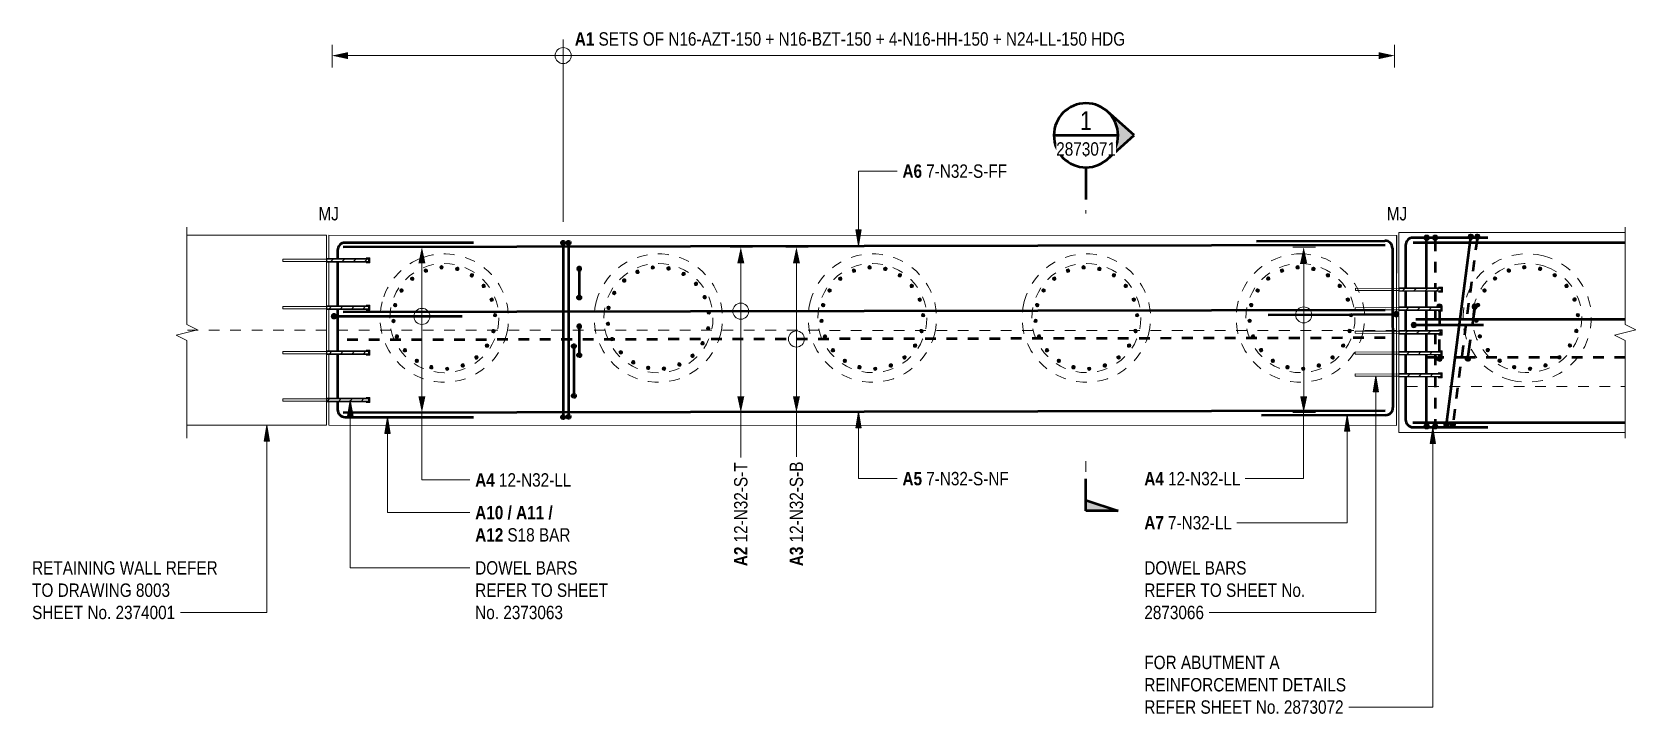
# Model space of a CAD drawing. Header units: metres. Extents: x 0 to 41, y -510 to 23.
# Drawn here: x 10.66 to 25.65, y -510.11 to -503.74 of the extents above.
import ezdxf

# ---------------------------------------------------------------- set-up
doc = ezdxf.new("R2010")
doc.units = ezdxf.units.M
for name, pattern in [('Dot_Section Line', [0.02, 0, -0.02]), ('JacobsDash', [0.0045, 0.003, -0.0015]), ('JacobsGridLine', [0.0145, 0.01, -0.001, 0.0025, -0.001])]:
    doc.linetypes.add(name, pattern=pattern)
for name, color, linetype, lineweight in [('A-ANNO-NOTE', 7, 'Continuous', 9), ('A-DETL', 7, 'Continuous', 13), ('A-DETL-GENF', 7, 'Continuous', 9), ('G-ANNO-SYMB', 7, 'Continuous', 9), ('G-ANNO-TEXT', 7, 'Continuous', 9), ('S-BEAM', 7, 'Continuous', 50), ('S-FNDN', 7, 'Continuous', 50), ('S-GRID', 7, 'Continuous', 9)]:
    doc.layers.add(name, color=color, linetype=linetype, lineweight=lineweight)
doc.styles.add('Arial Narrow_5', font='ARIALN.TTF', dxfattribs={"height": 0.125})
doc.styles.add('Arial Narrow_6', font='ARIALN.TTF', dxfattribs={"height": 0.175})
doc.styles.add('Arial Narrow_B_2', font='ARIALNB.TTF', dxfattribs={"height": 0.125})
pattern_1 = [(45, (-151.88047, -1733.145), (-0.0530330086, 0.0530330086), [])]

msp = doc.modelspace()

# ---------------------------------------------------------------- texts
at = {"layer": 'G-ANNO-TEXT', "char_height": 0.125, "attachment_point": 1, "bg_fill": 3, "box_fill_scale": 1, "bg_fill_color": 256, "bg_fill_transparency": 0}
for s, insert, style in [('A4', (21.0533, -507.8463), 'Arial Narrow_B_2'), ('A12 ', (14.8007, -508.372), 'Arial Narrow_B_2'), ('A7 ', (21.0533, -508.2585), 'Arial Narrow_B_2'), ('RETAINING WALL REFER ', (10.6598, -508.68), 'Arial Narrow_5'), ('DOWEL BARS ', (21.0533, -508.68), 'Arial Narrow_5'), ('TO DRAWING 8003', (10.6598, -508.8884), 'Arial Narrow_5'), ('REFER TO SHEET ', (14.8007, -508.8884), 'Arial Narrow_5'), ('REFER TO SHEET No. ', (21.0533, -508.8884), 'Arial Narrow_5'), ('No. 2373063', (14.8007, -509.0967), 'Arial Narrow_5'), ('FOR ABUTMENT A ', (21.0533, -509.5636), 'Arial Narrow_5'), ('REINFORCEMENT DETAILS', (21.0533, -509.7719), 'Arial Narrow_5')]:
    msp.add_mtext(s, dxfattribs=dict(at, insert=insert, style=style))
at = {"layer": 'G-ANNO-TEXT', "insert": (17.2197, -508.7268), "char_height": 0.125, "attachment_point": 1, "rotation": 90, "style": 'Arial Narrow_B_2', "bg_fill": 3, "box_fill_scale": 1, "bg_fill_color": 256, "bg_fill_true_color": 13158600, "bg_fill_transparency": 0}
msp.add_mtext('A2', dxfattribs=at)
at = {"layer": 'G-ANNO-TEXT', "insert": (17.7397, -508.7268), "char_height": 0.125, "attachment_point": 1, "rotation": 90, "style": 'Arial Narrow_B_2', "bg_fill": 3, "box_fill_scale": 1, "bg_fill_color": 256, "bg_fill_transparency": 0}
msp.add_mtext('A3', dxfattribs=at)

# ---------------------------------------------------------------- blocks, each defined once
blk = doc.blocks.new('01_SFO_FRP_Pile_CastInPlace_CS_BR08 - CAST-IN-PLACE PILE - 1200-8660909-DRG-2873071 - ABUTMENT A1 REINFORCEMENT PLAN')
at = {"layer": 'S-FNDN', "color": 8, "linetype": 'JacobsDash', "lineweight": 18, "true_color": 0x808080}
for start, end in [(90, 270), (270, 90)]:
    blk.add_arc((0, 0), 0.6, start, end, dxfattribs=at)
blk = doc.blocks.new('01_SFO_FRP_Pile_CastInPlace_CS_BR08 - CAST-IN-PLACE PILE - 1200-8661114-DRG-2873071 - ABUTMENT A1 REINFORCEMENT PLAN')
at = {"layer": 'S-FNDN', "color": 8, "linetype": 'JacobsDash', "lineweight": 18, "true_color": 0x808080}
for start, end in [(90, 190.4754), (270, 90), (193.1546, 270)]:
    blk.add_arc((0, 0), 0.6, start, end, dxfattribs=at)
blk = doc.blocks.new('01_SFO_FRP_Pile_CastInPlace_CS_BR08 - CAST-IN-PLACE PILE - 1200-8661134-DRG-2873071 - ABUTMENT A1 REINFORCEMENT PLAN')
at = {"layer": 'S-FNDN', "color": 8, "linetype": 'JacobsDash', "lineweight": 18, "true_color": 0x808080}
for start, end in [(90, 270), (270, 90)]:
    blk.add_arc((0, 0), 0.6, start, end, dxfattribs=at)
blk = doc.blocks.new('01_SFO_FRP_Pile_CastInPlace_CS_BR08 - CAST-IN-PLACE PILE - 1200-8661146-DRG-2873071 - ABUTMENT A1 REINFORCEMENT PLAN')
at = {"layer": 'S-FNDN', "color": 8, "linetype": 'JacobsDash', "lineweight": 18, "true_color": 0x808080}
for start, end in [(90, 270), (270, 90)]:
    blk.add_arc((0, 0), 0.6, start, end, dxfattribs=at)
blk = doc.blocks.new('01_SFO_FRP_Pile_CastInPlace_CS_BR08 - CAST-IN-PLACE PILE - 1200-8661166-DRG-2873071 - ABUTMENT A1 REINFORCEMENT PLAN')
at = {"layer": 'S-FNDN', "color": 8, "linetype": 'JacobsDash', "lineweight": 18, "true_color": 0x808080}
for start, end in [(90, 270), (270, 90)]:
    blk.add_arc((0, 0), 0.6, start, end, dxfattribs=at)
blk = doc.blocks.new('01_SFO_FRP_Pile_CastInPlace_CS_BR08 - CAST-IN-PLACE PILE - 1200-8661189-DRG-2873071 - ABUTMENT A1 REINFORCEMENT PLAN')
at = {"layer": 'S-FNDN', "color": 8, "linetype": 'JacobsDash', "lineweight": 18, "true_color": 0x808080}
for start, end in [(90, 213.1348), (270, 90), (217.7308, 270)]:
    blk.add_arc((0, 0), 0.6, start, end, dxfattribs=at)
blk = doc.blocks.new('03_SFR_ACS_Abutment_BR08_Retaining wall CS - ABUTMENT SOUTH WEST_B08-7985321-DRG-2873071 - ABUTMENT A1 REINFORCEMENT PLAN')
at = {"layer": 'S-BEAM', "lineweight": 13}
for p, q in [((1102.352, -505.634), (1102.352, -505.634)), ((1102.352, -505.634), (1102.353, -505.634)), ((1102.352, -505.859), (1102.352, -505.634)), ((1112.333, -505.638), (1102.353, -505.634)), ((1102.353, -505.634), (1102.353, -505.859)), ((1112.332, -505.638), (1112.331, -506.343)), ((1112.332, -506.343), (1112.333, -505.638)), ((1112.333, -505.638), (1112.332, -505.638)), ((1102.352, -506.301), (1102.352, -505.879)), ((1102.353, -505.879), (1102.353, -506.301)), ((1102.352, -506.723), (1102.352, -506.321)), ((1102.353, -506.321), (1102.353, -506.723)), ((1112.331, -506.402), (1112.331, -507.413)), ((1112.332, -507.413), (1112.332, -506.402)), ((1102.353, -506.743), (1102.352, -507.164)), ((1102.352, -507.164), (1102.352, -506.743)), ((1102.352, -507.184), (1102.352, -507.409)), ((1102.352, -507.409), (1102.352, -507.184)), ((1102.352, -507.409), (1112.332, -507.413)), ((1102.352, -507.409), (1102.352, -507.409)), ((1112.331, -507.413), (1112.332, -507.413))]:
    blk.add_line(p, q, dxfattribs=at)
blk = doc.blocks.new('S_Det_Reinf_Bar Section_2D Grey - N32-6361576-DRG-2873071 - ABUTMENT A1 REINFORCEMENT PLAN')
at = {"layer": 'A-DETL-GENF', "true_color": 0x808080}
blk.add_hatch(color=8, dxfattribs=at).paths.add_polyline_path([(0.004, -0.015), (0.008, -0.014), (0.011, -0.011), (0.014, -0.008), (0.015, -0.004), (0.016, 0), (0.015, 0.004), (0.014, 0.008), (0.011, 0.011), (0.008, 0.014), (0.004, 0.015), (0, 0.016), (-0.004, 0.015), (-0.008, 0.014), (-0.011, 0.011), (-0.014, 0.008), (-0.015, 0.004), (-0.016, 0), (-0.015, -0.004), (-0.014, -0.008), (-0.011, -0.011), (-0.008, -0.014), (-0.004, -0.015), (0, -0.016)])
at = {"layer": 'A-DETL-GENF', "color": 8, "lineweight": 18, "true_color": 0x808080}
for start, end in [(360, 180), (180, 360)]:
    blk.add_arc((0, 0), 0.016, start, end, dxfattribs=at)
blk = doc.blocks.new('S_Det_Reinf_Bar Section_2D Grey - N32-V2-DRG-2873071 - ABUTMENT A1 REINFORCEMENT PLAN')
at = {"layer": 'A-DETL-GENF', "true_color": 0x808080}
blk.add_hatch(color=8, dxfattribs=at).paths.add_polyline_path([(0.014, 0.008), (0.011, 0.011), (0.008, 0.014), (0.004, 0.015), (-0.002, 0.016), (-0.004, 0.015), (-0.008, 0.014), (-0.011, 0.011), (-0.014, 0.008), (-0.015, 0.004), (-0.016, 0), (-0.015, -0.004), (-0.014, -0.008), (-0.011, -0.011), (-0.008, -0.014), (-0.004, -0.015), (0, -0.016), (0.004, -0.015), (0.008, -0.014), (0.011, -0.011), (0.014, -0.008), (0.015, -0.004), (0.016, 0), (0.015, 0.004)])
at = {"layer": 'A-DETL-GENF', "color": 8, "lineweight": 18, "true_color": 0x808080}
for start, end in [(360, 180), (180, 360)]:
    blk.add_arc((0, 0), 0.016, start, end, dxfattribs=at)
blk = doc.blocks.new('S_Det_Reinf_Bar Section_2D Grey - N32-V3-DRG-2873071 - ABUTMENT A1 REINFORCEMENT PLAN')
at = {"layer": 'A-DETL-GENF', "true_color": 0x808080}
blk.add_hatch(color=8, dxfattribs=at).paths.add_polyline_path([(0, 0.016), (-0.004, 0.015), (-0.008, 0.014), (-0.011, 0.011), (-0.014, 0.008), (-0.015, 0.004), (-0.016, 0), (-0.015, -0.004), (-0.014, -0.008), (-0.011, -0.011), (-0.008, -0.014), (-0.003, -0.016), (0.002, -0.016), (0.004, -0.015), (0.008, -0.014), (0.011, -0.011), (0.014, -0.008), (0.015, -0.004), (0.016, 0), (0.015, 0.004), (0.014, 0.008), (0.011, 0.011), (0.008, 0.014), (0.004, 0.015)])
at = {"layer": 'A-DETL-GENF', "color": 8, "lineweight": 18, "true_color": 0x808080}
for start, end in [(360, 180), (180, 254.9961), (255, 360)]:
    blk.add_arc((0, 0), 0.016, start, end, dxfattribs=at)
blk = doc.blocks.new('S_Det_Reinf_Bar Section_2D Grey - N32-V4-DRG-2873071 - ABUTMENT A1 REINFORCEMENT PLAN')
at = {"layer": 'A-DETL-GENF', "true_color": 0x808080}
blk.add_hatch(color=8, dxfattribs=at).paths.add_polyline_path([(-0.015, 0.004), (-0.016, -0.002), (-0.015, -0.004), (-0.014, -0.008), (-0.011, -0.011), (-0.008, -0.014), (-0.004, -0.015), (0, -0.016), (0.004, -0.015), (0.008, -0.014), (0.011, -0.011), (0.014, -0.008), (0.015, -0.004), (0.016, 0), (0.015, 0.004), (0.014, 0.008), (0.011, 0.011), (0.008, 0.014), (0.004, 0.015), (0, 0.016), (-0.004, 0.015), (-0.008, 0.014), (-0.011, 0.011), (-0.014, 0.008)])
at = {"layer": 'A-DETL-GENF', "color": 8, "lineweight": 18, "true_color": 0x808080}
for start, end in [(360, 180), (180, 360)]:
    blk.add_arc((0, 0), 0.016, start, end, dxfattribs=at)
blk = doc.blocks.new('S_Det_Reinf_Bar Section_2D Grey - N32-V5-DRG-2873071 - ABUTMENT A1 REINFORCEMENT PLAN')
at = {"layer": 'A-DETL-GENF', "true_color": 0x808080}
blk.add_hatch(color=8, dxfattribs=at).paths.add_polyline_path([(-0.015, -0.004), (-0.014, -0.008), (-0.011, -0.011), (-0.008, -0.014), (-0.004, -0.015), (0, -0.016), (0.004, -0.015), (0.008, -0.014), (0.011, -0.011), (0.014, -0.008), (0.015, -0.004), (0.016, 0), (0.015, 0.004), (0.014, 0.008), (0.011, 0.011), (0.007, 0.014), (0.002, 0.016), (0, 0.015), (-0.003, 0.011), (-0.007, 0.006), (-0.013, 0.003), (-0.016, 0.002), (-0.016, 0)])
at = {"layer": 'A-DETL-GENF', "color": 8, "lineweight": 18, "true_color": 0x808080}
for start, end in [(171.0246, 180), (180, 360), (360, 88.5778)]:
    blk.add_arc((0, 0), 0.016, start, end, dxfattribs=at)
blk = doc.blocks.new('CS_DET_Rebar Combined - Multiple Bar-7523974-DRG-2873071 - ABUTMENT A1 REINFORCEMENT PLAN')
at = {"layer": 'A-DETL-GENF', "true_color": 0xc7c7c7}
blk.add_hatch(color=9, dxfattribs=at).paths.add_polyline_path([(0, -0.025), (0.006, -0.024), (0.013, -0.022), (0.018, -0.018), (0.022, -0.012), (0.024, -0.006), (0.025, 0), (0.024, 0.006), (0.022, 0.013), (0.018, 0.018), (0.013, 0.022), (0.006, 0.024), (0, 0.025), (-0.006, 0.024), (-0.012, 0.022), (-0.018, 0.018), (-0.022, 0.013), (-0.024, 0.006), (-0.025, 0), (-0.024, -0.006), (-0.022, -0.012), (-0.018, -0.018), (-0.012, -0.022), (-0.006, -0.024)])
at = {"layer": 'A-DETL-GENF', "color": 252, "lineweight": 50, "true_color": 0x888888}
blk.add_line((0.025, 0), (0.65, 0), dxfattribs=at)
at = {"layer": 'A-DETL-GENF', "color": 252, "true_color": 0x888888}
for start, end in [(360, 180), (180, 360)]:
    blk.add_arc((0, 0), 0.025, start, end, dxfattribs=at)
blk = doc.blocks.new('CS_DET_Rebar Combined - Multiple Bar-6463039-DRG-2873071 - ABUTMENT A1 REINFORCEMENT PLAN')
at = {"layer": 'A-DETL-GENF', "true_color": 0xc7c7c7}
for points in [[(-0.025, 0), (-0.024, -0.006), (-0.022, -0.013), (-0.018, -0.018), (-0.013, -0.022), (-0.006, -0.024), (0, -0.025), (0.006, -0.024), (0.012, -0.022), (0.018, -0.018), (0.022, -0.013), (0.024, -0.006), (0.025, 0), (0.024, 0.006), (0.022, 0.012), (0.018, 0.018), (0.012, 0.022), (0.006, 0.024), (0, 0.025), (-0.006, 0.024), (-0.013, 0.022), (-0.018, 0.018), (-0.022, 0.012), (-0.024, 0.006)], [(1.743, 0), (1.744, -0.006), (1.747, -0.013), (1.751, -0.018), (1.756, -0.022), (1.762, -0.024), (1.768, -0.025), (1.775, -0.024), (1.781, -0.022), (1.786, -0.018), (1.79, -0.013), (1.793, -0.006), (1.793, 0), (1.793, 0.006), (1.79, 0.012), (1.786, 0.018), (1.781, 0.022), (1.775, 0.024), (1.768, 0.025), (1.762, 0.024), (1.756, 0.022), (1.751, 0.018), (1.747, 0.012), (1.744, 0.006)]]:
    blk.add_hatch(color=9, dxfattribs=at).paths.add_polyline_path(points)
at = {"layer": 'A-DETL-GENF', "color": 252, "lineweight": 50, "true_color": 0x888888}
blk.add_line((0.025, 0), (1.743, 0), dxfattribs=at)
at = {"layer": 'A-DETL-GENF', "color": 252, "true_color": 0x888888}
for centre, start, end in [((0, 0), 360, 180), ((0, 0), 180, 360), ((1.768, 0), 0, 180), ((1.768, 0), 180, 360)]:
    blk.add_arc(centre, 0.025, start, end, dxfattribs=at)
blk = doc.blocks.new('CS_DET_Rebar Combined - Multiple Bar-7528289-DRG-2873071 - ABUTMENT A1 REINFORCEMENT PLAN')
at = {"layer": 'A-DETL-GENF', "color": 252, "lineweight": 50, "true_color": 0x888888}
blk.add_line((0, 0), (1.955, 0), dxfattribs=at)
blk = doc.blocks.new('CS_DET_Rebar Combined - Multiple Bar-6463081-DRG-2873071 - ABUTMENT A1 REINFORCEMENT PLAN')
at = {"layer": 'A-DETL-GENF', "true_color": 0xc7c7c7}
for points in [[(-0.025, 0), (-0.024, -0.006), (-0.022, -0.013), (-0.018, -0.018), (-0.013, -0.022), (-0.006, -0.024), (0, -0.025), (0.006, -0.024), (0.012, -0.022), (0.018, -0.018), (0.022, -0.013), (0.024, -0.006), (0.025, 0), (0.024, 0.006), (0.022, 0.012), (0.018, 0.018), (0.012, 0.022), (0.006, 0.024), (0, 0.025), (-0.006, 0.024), (-0.013, 0.022), (-0.018, 0.018), (-0.022, 0.012), (-0.024, 0.006)], [(1.743, 0), (1.744, -0.006), (1.747, -0.013), (1.751, -0.018), (1.756, -0.022), (1.762, -0.024), (1.768, -0.025), (1.775, -0.024), (1.781, -0.022), (1.786, -0.018), (1.79, -0.013), (1.793, -0.006), (1.793, 0), (1.793, 0.006), (1.79, 0.012), (1.786, 0.018), (1.781, 0.022), (1.775, 0.024), (1.768, 0.025), (1.762, 0.024), (1.756, 0.022), (1.751, 0.018), (1.747, 0.012), (1.744, 0.006)]]:
    blk.add_hatch(color=9, dxfattribs=at).paths.add_polyline_path(points)
at = {"layer": 'A-DETL-GENF', "color": 252, "linetype": 'JacobsDash', "lineweight": 50, "true_color": 0x888888}
blk.add_line((1.743, 0), (0.025, 0), dxfattribs=at)
at = {"layer": 'A-DETL-GENF', "color": 252, "true_color": 0x888888}
for centre, start, end in [((0, 0), 360, 180), ((0, 0), 180, 360), ((1.768, 0), 0, 180), ((1.768, 0), 180, 360)]:
    blk.add_arc(centre, 0.025, start, end, dxfattribs=at)
blk = doc.blocks.new('CS_DET_Rebar Combined - Multiple Bar-7528293-DRG-2873071 - ABUTMENT A1 REINFORCEMENT PLAN')
at = {"layer": 'A-DETL-GENF', "true_color": 0xc7c7c7}
for points in [[(-0.025, 0), (-0.024, -0.006), (-0.022, -0.013), (-0.018, -0.018), (-0.013, -0.022), (-0.006, -0.024), (0, -0.025), (0.006, -0.024), (0.012, -0.022), (0.018, -0.018), (0.022, -0.013), (0.024, -0.006), (0.025, 0), (0.024, 0.006), (0.022, 0.012), (0.018, 0.018), (0.012, 0.022), (0.006, 0.024), (0, 0.025), (-0.006, 0.024), (-0.013, 0.022), (-0.018, 0.018), (-0.022, 0.012), (-0.024, 0.006)], [(1.737, 0), (1.738, -0.006), (1.74, -0.013), (1.744, -0.018), (1.749, -0.022), (1.755, -0.024), (1.762, -0.025), (1.768, -0.024), (1.774, -0.022), (1.78, -0.018), (1.784, -0.013), (1.786, -0.006), (1.787, 0), (1.786, 0.006), (1.784, 0.012), (1.78, 0.018), (1.774, 0.022), (1.768, 0.024), (1.762, 0.025), (1.755, 0.024), (1.749, 0.022), (1.744, 0.018), (1.74, 0.012), (1.738, 0.006)]]:
    blk.add_hatch(color=9, dxfattribs=at).paths.add_polyline_path(points)
at = {"layer": 'A-DETL-GENF', "color": 252, "lineweight": 50, "true_color": 0x888888}
for p, q in [((0.025, 0), (0.467, 0)), ((0.487, 0), (0.672, 0)), ((0.692, 0), (0.867, 0)), ((1.11, 0), (1.267, 0)), ((1.287, 0), (1.737, 0)), ((0.887, 0), (1.09, 0))]:
    blk.add_line(p, q, dxfattribs=at)
at = {"layer": 'A-DETL-GENF', "color": 252, "true_color": 0x888888}
for centre, start, end in [((0, 0), 360, 180), ((0, 0), 180, 360), ((1.762, 0), 0, 180), ((1.762, 0), 180, 360)]:
    blk.add_arc(centre, 0.025, start, end, dxfattribs=at)
blk = doc.blocks.new('CS_DET_Rebar Combined - Multiple Bar-7528295-DRG-2873071 - ABUTMENT A1 REINFORCEMENT PLAN')
at = {"layer": 'A-DETL-GENF', "true_color": 0xc7c7c7}
for points in [[(-0.025, 0), (-0.024, -0.006), (-0.022, -0.013), (-0.018, -0.018), (-0.013, -0.022), (-0.006, -0.024), (0, -0.025), (0.006, -0.024), (0.012, -0.022), (0.018, -0.018), (0.022, -0.013), (0.024, -0.006), (0.025, 0), (0.024, 0.006), (0.022, 0.012), (0.018, 0.018), (0.012, 0.022), (0.006, 0.024), (0, 0.025), (-0.006, 0.024), (-0.013, 0.022), (-0.018, 0.018), (-0.022, 0.012), (-0.024, 0.006)], [(1.737, 0), (1.738, -0.006), (1.74, -0.013), (1.744, -0.018), (1.749, -0.022), (1.755, -0.024), (1.762, -0.025), (1.768, -0.024), (1.774, -0.022), (1.78, -0.018), (1.784, -0.013), (1.786, -0.006), (1.787, 0), (1.786, 0.006), (1.784, 0.012), (1.78, 0.018), (1.774, 0.022), (1.768, 0.024), (1.762, 0.025), (1.755, 0.024), (1.749, 0.022), (1.744, 0.018), (1.74, 0.012), (1.738, 0.006)]]:
    blk.add_hatch(color=9, dxfattribs=at).paths.add_polyline_path(points)
at = {"layer": 'A-DETL-GENF', "color": 252, "linetype": 'JacobsDash', "lineweight": 50, "true_color": 0x888888}
for p, q in [((0.466, 0), (0.025, 0)), ((0.671, 0), (0.486, 0)), ((0.866, 0), (0.691, 0)), ((1.09, 0), (0.886, 0)), ((1.266, 0), (1.11, 0)), ((1.737, 0), (1.286, 0))]:
    blk.add_line(p, q, dxfattribs=at)
at = {"layer": 'A-DETL-GENF', "color": 252, "true_color": 0x888888}
for centre, start, end in [((0, 0), 360, 180), ((0, 0), 180, 360), ((1.762, 0), 0, 180), ((1.762, 0), 180, 360)]:
    blk.add_arc(centre, 0.025, start, end, dxfattribs=at)
blk = doc.blocks.new('CS_DET_Rebar Combined - Multiple Bar-7528314-DRG-2873071 - ABUTMENT A1 REINFORCEMENT PLAN')
at = {"layer": 'A-DETL-GENF', "color": 252, "linetype": 'JacobsDash', "lineweight": 50, "true_color": 0x888888}
for p, q in [((0.19, 0), (0, 0)), ((0.455, 0), (0.236, 0)), ((1.949, 0), (0.501, 0))]:
    blk.add_line(p, q, dxfattribs=at)
blk = doc.blocks.new('CS_DET_Rebar Combined - Multiple Bar-6463435-DRG-2873071 - ABUTMENT A1 REINFORCEMENT PLAN')
at = {"layer": 'A-DETL-GENF', "true_color": 0xc7c7c7}
blk.add_hatch(color=9, dxfattribs=at).paths.add_polyline_path([(-0.025, 0), (-0.024, -0.006), (-0.022, -0.013), (-0.018, -0.018), (-0.013, -0.022), (-0.006, -0.024), (0, -0.025), (0.006, -0.024), (0.012, -0.022), (0.018, -0.018), (0.022, -0.013), (0.024, -0.006), (0.025, 0), (0.024, 0.006), (0.022, 0.012), (0.018, 0.018), (0.012, 0.022), (0.006, 0.024), (0, 0.025), (-0.006, 0.024), (-0.013, 0.022), (-0.018, 0.018), (-0.022, 0.012), (-0.024, 0.006)])
at = {"layer": 'A-DETL-GENF', "color": 252, "lineweight": 50, "true_color": 0x888888}
blk.add_line((0.025, 0), (0.18, 0), dxfattribs=at)
at = {"layer": 'A-DETL-GENF', "color": 252, "true_color": 0x888888}
for start, end in [(360, 180), (180, 360)]:
    blk.add_arc((0, 0), 0.025, start, end, dxfattribs=at)
blk = doc.blocks.new('CS_DET_Rebar Combined - Multiple Bar-6463445-DRG-2873071 - ABUTMENT A1 REINFORCEMENT PLAN')
at = {"layer": 'A-DETL-GENF', "true_color": 0xc7c7c7}
blk.add_hatch(color=9, dxfattribs=at).paths.add_polyline_path([(0.025, 0), (0.024, 0.006), (0.022, 0.012), (0.018, 0.018), (0.012, 0.022), (0.006, 0.024), (0, 0.025), (-0.006, 0.024), (-0.013, 0.022), (-0.018, 0.018), (-0.022, 0.012), (-0.024, 0.006), (-0.025, 0), (-0.024, -0.006), (-0.022, -0.013), (-0.018, -0.018), (-0.013, -0.022), (-0.006, -0.024), (0, -0.025), (0.006, -0.024), (0.012, -0.022), (0.018, -0.018), (0.022, -0.013), (0.024, -0.006)])
at = {"layer": 'A-DETL-GENF', "color": 252, "lineweight": 50, "true_color": 0x888888}
blk.add_line((0.025, 0), (0.18, 0), dxfattribs=at)
at = {"layer": 'A-DETL-GENF', "color": 252, "true_color": 0x888888}
for start, end in [(0, 180), (180, 360)]:
    blk.add_arc((0, 0), 0.025, start, end, dxfattribs=at)
blk = doc.blocks.new('CS_DET_Rebar Combined - Multiple Bar-V6-DRG-2873071 - ABUTMENT A1 REINFORCEMENT PLAN')
at = {"layer": 'A-DETL-GENF', "true_color": 0xc7c7c7}
blk.add_hatch(color=9, dxfattribs=at).paths.add_polyline_path([(-0.025, 0), (-0.024, -0.006), (-0.022, -0.013), (-0.018, -0.018), (-0.013, -0.022), (-0.006, -0.024), (0, -0.025), (0.006, -0.024), (0.012, -0.022), (0.018, -0.018), (0.022, -0.013), (0.024, -0.006), (0.025, 0), (0.024, 0.006), (0.022, 0.012), (0.018, 0.018), (0.012, 0.022), (0.006, 0.024), (0, 0.025), (-0.006, 0.024), (-0.013, 0.022), (-0.018, 0.018), (-0.022, 0.012), (-0.024, 0.006)])
at = {"layer": 'A-DETL-GENF', "color": 252, "lineweight": 50, "true_color": 0x888888}
for p, q in [((0.025, 0), (0.04, 0)), ((0.06, 0), (0.18, 0))]:
    blk.add_line(p, q, dxfattribs=at)
at = {"layer": 'A-DETL-GENF', "color": 252, "true_color": 0x888888}
for start, end in [(360, 180), (180, 360)]:
    blk.add_arc((0, 0), 0.025, start, end, dxfattribs=at)
blk = doc.blocks.new('CS_DET_Rebar Combined - Multiple Bar-V7-DRG-2873071 - ABUTMENT A1 REINFORCEMENT PLAN')
at = {"layer": 'A-DETL-GENF', "true_color": 0xc7c7c7}
blk.add_hatch(color=9, dxfattribs=at).paths.add_polyline_path([(0.022, 0.011), (0.022, 0.012), (0.018, 0.018), (0.012, 0.022), (0.006, 0.024), (0, 0.025), (-0.006, 0.024), (-0.013, 0.022), (-0.018, 0.017), (-0.022, 0.012), (-0.024, 0.006), (-0.025, 0), (-0.024, -0.006), (-0.022, -0.013), (-0.018, -0.018), (-0.013, -0.022), (-0.006, -0.024), (0, -0.025), (0.008, -0.023), (0.009, -0.023), (0.008, 0.011), (0.021, 0.011)])
at = {"layer": 'A-DETL-GENF', "color": 252, "lineweight": 50, "true_color": 0x888888}
blk.add_line((0.028, 0), (0.18, 0), dxfattribs=at)
at = {"layer": 'A-DETL-GENF', "color": 252, "true_color": 0x888888}
for start, end in [(27.2339, 180), (180, 290.2238)]:
    blk.add_arc((0, 0), 0.025, start, end, dxfattribs=at)
blk = doc.blocks.new('S_Det_Reinf_Bar Section_2D Grey - N32-V8-DRG-2873071 - ABUTMENT A1 REINFORCEMENT PLAN')
at = {"layer": 'A-DETL-GENF', "true_color": 0x808080}
blk.add_hatch(color=8, dxfattribs=at).paths.add_polyline_path([(-0.008, -0.014), (-0.004, -0.015), (0, -0.016), (0.004, -0.015), (0.008, -0.014), (0.011, -0.011), (0.014, -0.008), (0.015, -0.004), (0.016, 0), (0.015, 0.004), (0.014, 0.008), (0.011, 0.011), (0.008, 0.014), (0.004, 0.015), (0, 0.016), (-0.004, 0.015), (-0.008, 0.014), (-0.011, 0.011), (-0.014, 0.008), (-0.015, 0.004), (-0.016, 0), (-0.015, -0.004), (-0.014, -0.008), (-0.011, -0.011)])
at = {"layer": 'A-DETL-GENF', "color": 8, "lineweight": 18, "true_color": 0x808080}
for start, end in [(360, 180), (180, 360)]:
    blk.add_arc((0, 0), 0.016, start, end, dxfattribs=at)
blk = doc.blocks.new('ReinfDot - Dot-7930335-DRG-2873071 - ABUTMENT A1 REINFORCEMENT PLAN')
at = {"layer": 'A-DETL-GENF'}
blk.add_hatch(color=256, dxfattribs=at).paths.add_polyline_path([(0, -0.03), (0.008, -0.029), (0.015, -0.026), (0.021, -0.021), (0.026, -0.015), (0.029, -0.008), (0.03, 0), (0.029, 0.008), (0.026, 0.015), (0.021, 0.021), (0.015, 0.026), (0.008, 0.029), (0, 0.03), (-0.008, 0.029), (-0.015, 0.026), (-0.021, 0.021), (-0.026, 0.015), (-0.029, 0.008), (-0.03, 0), (-0.029, -0.008), (-0.026, -0.015), (-0.021, -0.021), (-0.015, -0.026), (-0.008, -0.029)])
blk = doc.blocks.new('ReinfDot - Dot-7931258-DRG-2873071 - ABUTMENT A1 REINFORCEMENT PLAN')
at = {"layer": 'A-DETL-GENF'}
blk.add_hatch(color=256, dxfattribs=at).paths.add_polyline_path([(0, 0.03), (-0.008, 0.029), (-0.015, 0.026), (-0.021, 0.021), (-0.026, 0.015), (-0.029, 0.008), (-0.03, 0), (-0.029, -0.008), (-0.026, -0.015), (-0.021, -0.021), (-0.015, -0.026), (-0.008, -0.029), (0, -0.03), (0.008, -0.029), (0.015, -0.026), (0.021, -0.021), (0.026, -0.015), (0.029, -0.008), (0.03, 0), (0.029, 0.008), (0.026, 0.015), (0.021, 0.021), (0.015, 0.026), (0.008, 0.029)])
blk = doc.blocks.new('T2DExtentArrowReinf2 - Extent-7962350-DRG-2873071 - ABUTMENT A1 REINFORCEMENT PLAN')
at = {"layer": 'A-DETL-GENF'}
for p, q in [((0, 0.01), (0, -0.11)), ((0.15, 0), (1.395, 0)), ((1.545, -0.11), (1.545, 0))]:
    blk.add_line(p, q, dxfattribs=at)
blk = doc.blocks.new('T2DExtentArrowReinf2 - Extent-7962349-DRG-2873071 - ABUTMENT A1 REINFORCEMENT PLAN')
at = {"layer": 'A-DETL-GENF'}
for p, q in [((0, 0.01), (0, -0.11)), ((0.15, 0), (1.395, 0)), ((1.545, -0.11), (1.545, 0))]:
    blk.add_line(p, q, dxfattribs=at)
blk = doc.blocks.new('Repeating Detail - N32-7932625-DRG-2873071 - ABUTMENT A1 REINFORCEMENT PLAN')
at = {"layer": 'A-DETL-GENF'}
blk.add_hatch(color=256, dxfattribs=at).paths.add_polyline_path([(-0.015, 0.004), (-0.014, 0.008), (-0.011, 0.011), (-0.008, 0.014), (-0.004, 0.015), (0.002, 0.016), (0.004, 0.015), (0.008, 0.014), (0.011, 0.011), (0.014, 0.008), (0.015, 0.004), (0.016, 0), (0.015, -0.004), (0.014, -0.008), (0.011, -0.011), (0.008, -0.014), (0.004, -0.015), (0, -0.016), (-0.004, -0.015), (-0.008, -0.014), (-0.011, -0.011), (-0.014, -0.008), (-0.015, -0.004), (-0.016, 0)])
at = {"layer": 'A-DETL-GENF', "lineweight": 50}
for start, end in [(360, 180), (180, 360)]:
    blk.add_arc((0, 0), 0.016, start, end, dxfattribs=at)
blk = doc.blocks.new('Repeating Detail - N32-V9-DRG-2873071 - ABUTMENT A1 REINFORCEMENT PLAN')
at = {"layer": 'A-DETL-GENF'}
blk.add_hatch(color=256, dxfattribs=at).paths.add_polyline_path([(-0.015, 0.004), (-0.014, 0.008), (-0.011, 0.011), (-0.008, 0.014), (-0.004, 0.015), (0, 0.016), (0.004, 0.015), (0.008, 0.014), (0.011, 0.011), (0.014, 0.008), (0.015, 0.004), (0.016, 0), (0.015, -0.004), (0.014, -0.008), (0.011, -0.011), (0.008, -0.014), (0.004, -0.015), (0, -0.016), (-0.004, -0.015), (-0.008, -0.014), (-0.011, -0.011), (-0.014, -0.008), (-0.015, -0.004), (-0.016, 0)])
at = {"layer": 'A-DETL-GENF', "lineweight": 50}
for start, end in [(360, 180), (180, 360)]:
    blk.add_arc((0, 0), 0.016, start, end, dxfattribs=at)
blk = doc.blocks.new('T2DExtentArrowReinf2 - Extent-7962352-DRG-2873071 - ABUTMENT A1 REINFORCEMENT PLAN')
at = {"layer": 'A-DETL-GENF'}
for p, q in [((0, 0.01), (0, -0.11)), ((0.15, 0), (1.395, 0)), ((1.545, -0.11), (1.545, 0))]:
    blk.add_line(p, q, dxfattribs=at)
blk = doc.blocks.new('T2DExtentArrowReinf2 - Extent-7962354-DRG-2873071 - ABUTMENT A1 REINFORCEMENT PLAN')
at = {"layer": 'A-DETL-GENF'}
for p, q in [((0, 0.01), (0, -0.11)), ((0.15, 0), (9.78, 0)), ((2.16, 0), (2.16, -1.553)), ((9.93, -0.11), (9.93, 0))]:
    blk.add_line(p, q, dxfattribs=at)
blk = doc.blocks.new('T2DExtentArrowReinf2 - Extent-7962356-DRG-2873071 - ABUTMENT A1 REINFORCEMENT PLAN')
at = {"layer": 'A-DETL-GENF'}
for p, q in [((0, 0.01), (0, -0.11)), ((0.15, 0), (0.393, 0)), ((0.424, 0), (1.395, 0)), ((1.545, -0.11), (1.545, 0))]:
    blk.add_line(p, q, dxfattribs=at)
blk = doc.blocks.new('BreakLine - BreakLine-7934069-DRG-2873071 - ABUTMENT A1 REINFORCEMENT PLAN')
at = {"layer": 'A-DETL-GENF', "lineweight": 13}
for p, q in [((0, 0), (0.86, 0)), ((1.01, 0), (1.87, 0))]:
    blk.add_line(p, q, dxfattribs=at)
blk = doc.blocks.new('S_Det_Reinf_Bar Section_2D Grey - N32-V10-DRG-2873071 - ABUTMENT A1 REINFORCEMENT PLAN')
at = {"layer": 'A-DETL-GENF', "true_color": 0x808080}
blk.add_hatch(color=8, dxfattribs=at).paths.add_polyline_path([(0.014, 0.008), (0.011, 0.011), (0.008, 0.014), (0.004, 0.015), (0, 0.016), (-0.004, 0.015), (-0.008, 0.014), (-0.011, 0.011), (-0.014, 0.008), (-0.015, 0.004), (-0.016, -0.001), (-0.015, -0.004), (-0.014, -0.008), (-0.011, -0.011), (-0.008, -0.014), (-0.004, -0.015), (0, -0.016), (0.004, -0.015), (0.008, -0.014), (0.011, -0.011), (0.014, -0.008), (0.015, -0.004), (0.016, 0), (0.015, 0.004)])
at = {"layer": 'A-DETL-GENF', "color": 8, "lineweight": 18, "true_color": 0x808080}
for start, end in [(360, 180), (180, 360)]:
    blk.add_arc((0, 0), 0.016, start, end, dxfattribs=at)
blk = doc.blocks.new('S_Det_Reinf_Bar Section_2D Grey - N32-V11-DRG-2873071 - ABUTMENT A1 REINFORCEMENT PLAN')
at = {"layer": 'A-DETL-GENF', "true_color": 0x808080}
blk.add_hatch(color=8, dxfattribs=at).paths.add_polyline_path([(-0.015, -0.004), (-0.014, -0.008), (-0.011, -0.011), (-0.008, -0.014), (-0.004, -0.015), (0, -0.016), (0.004, -0.015), (0.008, -0.014), (0.011, -0.011), (0.014, -0.008), (0.015, -0.004), (0.016, 0), (0.015, 0.004), (0.014, 0.008), (0.011, 0.011), (0.008, 0.014), (0.004, 0.015), (0, 0.016), (-0.004, 0.015), (-0.008, 0.014), (-0.011, 0.011), (-0.014, 0.008), (-0.015, 0.004), (-0.016, 0)])
at = {"layer": 'A-DETL-GENF', "color": 8, "lineweight": 18, "true_color": 0x808080}
for start, end in [(360, 180), (180, 360)]:
    blk.add_arc((0, 0), 0.016, start, end, dxfattribs=at)
blk = doc.blocks.new('S_Det_Reinf_Bar Section_2D Grey - N32-V12-DRG-2873071 - ABUTMENT A1 REINFORCEMENT PLAN')
at = {"layer": 'A-DETL-GENF', "true_color": 0x808080}
blk.add_hatch(color=8, dxfattribs=at).paths.add_polyline_path([(-0.011, -0.011), (-0.008, -0.014), (-0.004, -0.015), (0.001, -0.016), (0.004, -0.015), (0.008, -0.014), (0.011, -0.011), (0.014, -0.008), (0.015, -0.004), (0.016, 0), (0.015, 0.004), (0.014, 0.008), (0.011, 0.011), (0.008, 0.014), (0.004, 0.015), (0, 0.016), (-0.004, 0.015), (-0.008, 0.014), (-0.011, 0.011), (-0.014, 0.008), (-0.015, 0.004), (-0.016, 0), (-0.015, -0.004), (-0.014, -0.008)])
at = {"layer": 'A-DETL-GENF', "color": 8, "lineweight": 18, "true_color": 0x808080}
for start, end in [(360, 180), (180, 360)]:
    blk.add_arc((0, 0), 0.016, start, end, dxfattribs=at)
blk = doc.blocks.new('S_Det_Reinf_Bar Section_2D Grey - N32-V13-DRG-2873071 - ABUTMENT A1 REINFORCEMENT PLAN')
at = {"layer": 'A-DETL-GENF', "true_color": 0x808080}
blk.add_hatch(color=8, dxfattribs=at).paths.add_polyline_path([(-0.011, 0.011), (-0.014, 0.008), (-0.015, 0.004), (-0.016, 0), (-0.015, -0.004), (-0.014, -0.008), (-0.011, -0.011), (-0.008, -0.014), (-0.004, -0.015), (0, -0.016), (0.004, -0.015), (0.008, -0.014), (0.011, -0.011), (0.014, -0.008), (0.015, -0.004), (0.016, 0.001), (0.015, 0.004), (0.014, 0.008), (0.011, 0.011), (0.008, 0.014), (0.004, 0.015), (-0.002, 0.016), (-0.004, 0.015), (-0.008, 0.014)])
at = {"layer": 'A-DETL-GENF', "color": 8, "lineweight": 18, "true_color": 0x808080}
for start, end in [(360, 180), (180, 360)]:
    blk.add_arc((0, 0), 0.016, start, end, dxfattribs=at)
blk = doc.blocks.new('S_Det_Reinf_Bar Section_2D Grey - N32-V14-DRG-2873071 - ABUTMENT A1 REINFORCEMENT PLAN')
at = {"layer": 'A-DETL-GENF', "true_color": 0x808080}
blk.add_hatch(color=8, dxfattribs=at).paths.add_polyline_path([(0.004, 0.015), (-0.001, 0.016), (-0.004, 0.015), (-0.008, 0.014), (-0.011, 0.011), (-0.014, 0.008), (-0.015, 0.004), (-0.016, 0), (-0.015, -0.004), (-0.014, -0.008), (-0.011, -0.011), (-0.008, -0.014), (-0.004, -0.015), (0.001, -0.016), (0.004, -0.015), (0.008, -0.014), (0.011, -0.011), (0.014, -0.008), (0.015, -0.004), (0.016, 0), (0.015, 0.004), (0.014, 0.008), (0.011, 0.011), (0.008, 0.014)])
at = {"layer": 'A-DETL-GENF', "color": 8, "lineweight": 18, "true_color": 0x808080}
for start, end in [(360, 180), (180, 360)]:
    blk.add_arc((0, 0), 0.016, start, end, dxfattribs=at)
blk = doc.blocks.new('S_Det_Reinf_Bar Section_2D Grey - N32-V15-DRG-2873071 - ABUTMENT A1 REINFORCEMENT PLAN')
at = {"layer": 'A-DETL-GENF', "true_color": 0x808080}
blk.add_hatch(color=8, dxfattribs=at).paths.add_polyline_path([(-0.004, 0.015), (-0.008, 0.014), (-0.011, 0.011), (-0.014, 0.008), (-0.015, 0.004), (-0.016, 0), (-0.015, -0.006), (-0.014, -0.008), (-0.011, -0.011), (-0.008, -0.014), (-0.004, -0.015), (0, -0.016), (0.004, -0.015), (0.008, -0.014), (0.011, -0.011), (0.014, -0.008), (0.015, -0.004), (0.016, 0.002), (0.015, 0.004), (0.014, 0.008), (0.011, 0.011), (0.008, 0.014), (0.004, 0.015), (0, 0.016)])
at = {"layer": 'A-DETL-GENF', "color": 8, "lineweight": 18, "true_color": 0x808080}
for start, end in [(360, 180), (180, 360)]:
    blk.add_arc((0, 0), 0.016, start, end, dxfattribs=at)
blk = doc.blocks.new('Drafting View - sectionTail-4870194-DRG-2873071 - ABUTMENT A1 REINFORCEMENT PLAN')
at = {"layer": 'G-ANNO-SYMB'}
blk.add_hatch(color=256, dxfattribs=at).paths.add_polyline_path([(-0.006, 0.006), (-0.004, 0), (-0.006, 0)])
at = {"layer": 'G-ANNO-SYMB', "lineweight": 50}
for p, q in [((-0.006, 0.006), (-0.006, 0)), ((-0.004, 0), (-0.006, 0.006)), ((-0.006, 0), (-0.004, 0)), ((-0.006, 0), (0, 0))]:
    blk.add_line(p, q, dxfattribs=at)
blk = doc.blocks.new('Drafting View - SectionHead-4898858-DRG-2873071 - ABUTMENT A1 REINFORCEMENT PLAN')
at = {"layer": 'G-ANNO-SYMB'}
h = blk.add_hatch(color=256, dxfattribs=at)
edge = h.paths.add_edge_path()
edge.add_line((-0.002, 0.009), (0.00247, 0.004))
edge.add_arc((-0.002, 0), 0.006, 41.8277, 138.1723)
edge.add_line((-0.00647, 0.004), (-0.002, 0.009))
at = {"layer": 'G-ANNO-SYMB', "lineweight": 50}
for p, q in [((-0.002, 0.009), (-0.00647, 0.004)), ((0.00247, 0.004), (-0.002, 0.009)), ((0.004, 0), (0.01, 0))]:
    blk.add_line(p, q, dxfattribs=at)
for start, end in [(360, 180), (180, 360)]:
    blk.add_arc((-0.002, 0), 0.006, start, end, dxfattribs=at)

# ---------------------------------------------------------------- hatches: boundary and pattern name
at = {"layer": 'A-ANNO-NOTE', "lineweight": 5}
for points in [[(13.6125, -503.9892), (13.6125, -503.9242), (13.4625, -503.9567)], [(23.2427, -503.9892), (23.3927, -503.9567), (23.2427, -503.9242)], [(14.2701, -505.8959), (14.3351, -505.8959), (14.3026, -505.7459), (14.2705, -505.8944)], [(17.3151, -505.8959), (17.2826, -505.7459), (17.2501, -505.8959)], [(17.8351, -505.8959), (17.8026, -505.7459), (17.7701, -505.8959)], [(22.5751, -505.8959), (22.5426, -505.7459), (22.5101, -505.8959), (22.5704, -505.8959)], [(14.3026, -507.2909), (14.3351, -507.1409), (14.2701, -507.1409)], [(17.2826, -507.2909), (17.3151, -507.1409), (17.2501, -507.1409)], [(17.8026, -507.2909), (17.8351, -507.1409), (17.7701, -507.1409)], [(22.5426, -507.2909), (22.5751, -507.1409), (22.5101, -507.1409)]]:
    msp.add_hatch(color=256, dxfattribs=at).paths.add_polyline_path(points)
at = {"layer": 'A-DETL-GENF'}
h = msp.add_hatch(dxfattribs=at)
h.set_pattern_fill('FP_1', color=256, style=0, pattern_type=2)
h.set_pattern_definition(pattern_1)
h.paths.add_polyline_path([(13.4136, -505.8792), (13.8036, -505.8792), (13.8036, -505.8592), (13.4136, -505.8592)])
h = msp.add_hatch(dxfattribs=at)
h.set_pattern_fill('FP_1', color=256, style=0, pattern_type=2)
h.set_pattern_definition(pattern_1)
h.paths.add_polyline_path([(23.826, -506.1537), (23.8261, -506.1337), (23.4361, -506.1321), (23.436, -506.1521), (23.4991, -506.1524)])
h = msp.add_hatch(dxfattribs=at)
h.set_pattern_fill('FP_1', color=256, style=0, pattern_type=2)
h.set_pattern_definition(pattern_1)
h.paths.add_polyline_path([(13.4136, -506.3209), (13.8036, -506.3209), (13.8036, -506.3009), (13.4136, -506.3009)])
h = msp.add_hatch(dxfattribs=at)
h.set_pattern_fill('FP_1', color=256, style=0, pattern_type=2)
h.set_pattern_definition(pattern_1)
h.paths.add_polyline_path([(23.433, -506.3313), (23.823, -506.3298), (23.8229, -506.3098), (23.4329, -506.3113)])
h = msp.add_hatch(dxfattribs=at)
h.set_pattern_fill('FP_1', color=256, style=0, pattern_type=2)
h.set_pattern_definition(pattern_1)
h.paths.add_polyline_path([(23.8245, -506.5537), (23.8245, -506.5337), (23.4345, -506.5321), (23.4345, -506.5521), (23.4991, -506.5524)])
h = msp.add_hatch(dxfattribs=at)
h.set_pattern_fill('FP_1', color=256, style=0, pattern_type=2)
h.set_pattern_definition(pattern_1)
h.paths.add_polyline_path([(13.8036, -506.7425), (13.8036, -506.7225), (13.4136, -506.7225), (13.4136, -506.7425), (13.7484, -506.7425)])
h = msp.add_hatch(dxfattribs=at)
h.set_pattern_fill('FP_1', color=256, style=0, pattern_type=2)
h.set_pattern_definition(pattern_1)
h.paths.add_polyline_path([(23.8229, -506.7486), (23.823, -506.7286), (23.433, -506.7271), (23.4329, -506.7471), (23.4991, -506.7474)])
h = msp.add_hatch(dxfattribs=at)
h.set_pattern_fill('FP_1', color=256, style=0, pattern_type=2)
h.set_pattern_definition(pattern_1)
h.paths.add_polyline_path([(23.8229, -506.9536), (23.823, -506.9336), (23.433, -506.9321), (23.4329, -506.9521), (23.4991, -506.9524)])
h = msp.add_hatch(dxfattribs=at)
h.set_pattern_fill('FP_1', color=256, style=0, pattern_type=2)
h.set_pattern_definition(pattern_1)
h.paths.add_polyline_path([(13.8036, -507.1842), (13.8036, -507.1642), (13.4136, -507.1642), (13.4136, -507.1842), (13.7484, -507.1842)])
at = {"layer": 'G-ANNO-TEXT'}
for points in [[(18.3822, -505.7332), (18.4073, -505.5832), (18.3571, -505.5832)], [(23.2157, -506.9489), (23.1906, -507.0989), (23.2408, -507.0989)], [(13.6337, -507.1769), (13.6086, -507.3269), (13.6588, -507.3269)], [(18.3822, -507.2849), (18.3571, -507.4349), (18.4073, -507.4349)], [(22.9484, -507.3164), (22.9233, -507.4664), (22.9735, -507.4664)], [(12.8525, -507.4082), (12.8274, -507.5582), (12.8776, -507.5582)], [(13.982, -507.3358), (13.9569, -507.4858), (14.0071, -507.4858)], [(23.7504, -507.4296), (23.7253, -507.5796), (23.7755, -507.5796)]]:
    msp.add_hatch(color=256, dxfattribs=at).paths.add_polyline_path(points)

# ---------------------------------------------------------------- linework, layer by layer
at = {"layer": 'A-ANNO-NOTE'}
for p, q in [((13.4625, -503.8567), (13.4625, -504.0567)), ((15.6226, -503.9562), (15.6226, -503.8062)), ((23.3927, -504.0567), (23.3927, -503.8567)), ((13.6125, -503.9567), (13.6625, -503.9567)), ((23.2427, -503.9567), (23.1927, -503.9567)), ((14.4026, -505.7459), (14.2026, -505.7459)), ((17.3826, -505.7459), (17.1826, -505.7459)), ((17.9026, -505.7459), (17.7026, -505.7459)), ((22.6426, -505.7459), (22.4426, -505.7459)), ((14.3026, -505.8959), (14.3026, -505.9459)), ((17.2826, -505.8959), (17.2826, -505.9459)), ((17.8026, -505.8959), (17.8026, -505.9459)), ((22.5426, -505.8959), (22.5426, -505.9459)), ((14.3026, -507.1409), (14.3026, -507.0909)), ((17.2826, -507.1409), (17.2826, -507.0909)), ((17.8026, -507.1409), (17.8026, -507.0909)), ((22.5426, -507.1409), (22.5426, -507.0909)), ((14.2026, -507.2909), (14.4026, -507.2909)), ((17.1826, -507.2909), (17.3826, -507.2909)), ((17.7026, -507.2909), (17.9026, -507.2909)), ((22.4426, -507.2909), (22.6426, -507.2909))]:
    msp.add_line(p, q, dxfattribs=at)
at = {"layer": 'A-ANNO-NOTE', "lineweight": 13}
for p, q in [((12.105, -505.6092), (12.105, -505.5592)), ((25.5473, -505.6092), (25.5473, -505.5592)), ((12.005, -506.5692), (12.205, -506.5192)), ((12.105, -506.6192), (12.005, -506.5692)), ((12.105, -506.4692), (12.205, -506.5192)), ((25.6473, -506.5192), (25.4473, -506.5692)), ((25.5473, -506.6192), (25.4473, -506.5692)), ((25.5473, -506.4692), (25.6473, -506.5192)), ((12.105, -507.4792), (12.105, -507.5292)), ((25.5473, -507.4792), (25.5473, -507.5292))]:
    msp.add_line(p, q, dxfattribs=at)
at = {"layer": 'A-ANNO-NOTE'}
for centre in [(15.6226, -503.9567), (15.6226, -503.9567), (17.2826, -506.3442), (14.3026, -506.393), (22.5426, -506.3792), (17.8026, -506.6042)]:
    msp.add_circle(centre, 0.075, dxfattribs=at)
at = {"layer": 'A-DETL', "color": 8, "true_color": 0x808080}
for p, q in [((13.4125, -505.6342), (12.105, -505.6342)), ((13.4125, -505.6342), (13.4125, -507.4092)), ((13.4125, -507.4092), (12.105, -507.4092))]:
    msp.add_line(p, q, dxfattribs=at)
at = {"layer": 'A-DETL', "color": 252, "lineweight": 50, "true_color": 0x888888}
for p, q in [((23.6666, -505.6579), (23.5646, -505.6579)), ((23.7466, -505.6579), (23.7166, -505.6579)), ((24.0824, -505.6579), (23.7966, -505.6579)), ((24.1424, -505.6579), (24.1288, -505.6579)), ((24.2646, -505.6579), (24.1888, -505.6579)), ((23.4946, -505.7279), (23.4946, -506.1324)), ((23.5662, -505.7029), (25.5473, -505.7029)), ((23.4946, -506.1524), (23.4946, -506.3111)), ((23.4946, -506.3311), (23.4946, -506.5324)), ((23.4946, -506.5524), (23.4946, -506.7274)), ((23.4946, -506.7474), (23.4946, -506.9324)), ((23.4946, -506.9524), (23.4946, -507.3579)), ((23.562, -507.3829), (25.5473, -507.3829)), ((23.5646, -507.4279), (23.6681, -507.4279)), ((23.7151, -507.4279), (23.7481, -507.4279)), ((23.7951, -507.4279), (24.2646, -507.4279))]:
    msp.add_line(p, q, dxfattribs=at)
at = {"layer": 'A-DETL', "lineweight": 50}
for p, q in [((13.5144, -505.7746), (13.5144, -505.8592)), ((23.3053, -505.7261), (13.5653, -505.7451)), ((14.7844, -505.7046), (13.5844, -505.7046)), ((15.6236, -505.7057), (15.6236, -507.3181)), ((15.6736, -505.7057), (15.6736, -507.3307)), ((22.1009, -505.6903), (23.3009, -505.6856)), ((23.3712, -505.7553), (23.377, -507.2451)), ((13.5144, -505.8792), (13.5144, -506.3009)), ((15.7736, -505.9682), (15.7736, -506.1971)), ((14.6777, -506.393), (13.511, -506.393)), ((13.5144, -506.3209), (13.5144, -506.7225)), ((23.3053, -506.3341), (13.5653, -506.3531)), ((22.2103, -506.3782), (22.9715, -506.3753)), ((23.0006, -506.3752), (23.377, -506.3737)), ((15.7736, -506.5066), (15.7736, -506.7354)), ((15.7236, -506.6711), (15.7236, -507.1357)), ((13.5144, -506.7425), (13.5144, -507.1642)), ((13.5144, -507.1842), (13.5144, -507.2642)), ((23.3053, -507.2751), (13.5653, -507.2941)), ((23.3073, -507.3154), (22.1473, -507.3199)), ((13.5844, -507.3342), (14.7844, -507.3342))]:
    msp.add_line(p, q, dxfattribs=at)
at = {"layer": 'A-DETL', "lineweight": 9}
for p, q in [((13.4136, -505.8592), (13.0036, -505.8592)), ((13.0036, -505.8592), (13.0036, -505.8792)), ((13.0036, -505.8792), (13.4136, -505.8792)), ((13.4136, -505.8517), (13.8114, -505.8517)), ((13.4136, -505.8792), (13.4136, -505.8592)), ((13.4136, -505.8857), (13.8114, -505.8857)), ((13.8114, -505.8857), (13.8114, -505.8517)), ((23.4362, -506.1246), (23.8339, -506.1262)), ((23.8338, -506.1602), (23.8339, -506.1262)), ((23.0261, -506.1305), (23.026, -506.1505)), ((23.026, -506.1505), (23.436, -506.1521)), ((23.4361, -506.1321), (23.0261, -506.1305)), ((23.436, -506.1521), (23.4361, -506.1321)), ((23.436, -506.1586), (23.8338, -506.1602)), ((13.4136, -506.3009), (13.0036, -506.3009)), ((13.0036, -506.3009), (13.0036, -506.3209)), ((13.0036, -506.3209), (13.4136, -506.3209)), ((13.4136, -506.2934), (13.8114, -506.2934)), ((13.4136, -506.3209), (13.4136, -506.3009)), ((13.4136, -506.3274), (13.8114, -506.3274)), ((13.8114, -506.3274), (13.8114, -506.2934)), ((23.0229, -506.3129), (23.4329, -506.3113)), ((23.023, -506.3329), (23.0229, -506.3129)), ((23.433, -506.3313), (23.023, -506.3329)), ((23.4329, -506.3048), (23.8306, -506.3033)), ((23.4329, -506.3113), (23.433, -506.3313)), ((23.433, -506.3388), (23.8308, -506.3372)), ((23.8306, -506.3033), (23.8308, -506.3372)), ((23.4345, -506.5321), (23.0245, -506.5305)), ((23.0245, -506.5305), (23.0245, -506.5505)), ((23.0245, -506.5505), (23.4345, -506.5521)), ((23.4345, -506.5521), (23.4345, -506.5321)), ((23.4346, -506.5246), (23.8323, -506.5262)), ((23.4346, -506.5586), (23.8322, -506.5602)), ((23.8322, -506.5602), (23.8323, -506.5262)), ((13.4136, -506.7225), (13.0036, -506.7225)), ((13.0036, -506.7225), (13.0036, -506.7425)), ((13.4136, -506.715), (13.8114, -506.715)), ((13.4136, -506.7425), (13.4136, -506.7225)), ((13.8114, -506.749), (13.8114, -506.715)), ((23.023, -506.7255), (23.0229, -506.7455)), ((23.433, -506.7271), (23.023, -506.7255)), ((23.4329, -506.7471), (23.433, -506.7271)), ((23.433, -506.7196), (23.8308, -506.7212)), ((23.8306, -506.7552), (23.8308, -506.7212)), ((13.0036, -506.7425), (13.4136, -506.7425)), ((13.4136, -506.749), (13.8114, -506.749)), ((23.0229, -506.7455), (23.4329, -506.7471)), ((23.4329, -506.7536), (23.8306, -506.7552)), ((23.023, -506.9305), (23.0229, -506.9505)), ((23.0229, -506.9505), (23.4329, -506.9521)), ((23.433, -506.9321), (23.023, -506.9305)), ((23.4329, -506.9521), (23.433, -506.9321)), ((23.4329, -506.9586), (23.8306, -506.9602)), ((23.433, -506.9246), (23.8308, -506.9262)), ((23.8306, -506.9602), (23.8308, -506.9262)), ((13.4136, -507.1642), (13.0036, -507.1642)), ((13.0036, -507.1642), (13.0036, -507.1842)), ((13.4136, -507.1567), (13.8114, -507.1567)), ((13.4136, -507.1842), (13.4136, -507.1642)), ((13.8114, -507.1907), (13.8114, -507.1567)), ((13.0036, -507.1842), (13.4136, -507.1842)), ((13.4136, -507.1907), (13.8114, -507.1907))]:
    msp.add_line(p, q, dxfattribs=at)
at = {"layer": 'A-DETL'}
for p, q in [((13.4136, -505.8592), (13.4136, -505.8792)), ((13.8036, -505.8592), (13.4136, -505.8592)), ((13.4136, -505.8792), (13.8036, -505.8792)), ((13.7807, -505.8452), (13.8164, -505.8452)), ((13.7807, -505.8932), (13.8164, -505.8932)), ((13.8036, -505.8792), (13.8036, -505.8592)), ((13.8164, -505.8932), (13.8164, -505.8452)), ((23.8033, -506.1196), (23.8389, -506.1197)), ((23.8387, -506.1677), (23.8389, -506.1197)), ((23.4361, -506.1321), (23.436, -506.1521)), ((23.436, -506.1521), (23.826, -506.1537)), ((23.8261, -506.1337), (23.4361, -506.1321)), ((23.8031, -506.1675), (23.8387, -506.1677)), ((23.826, -506.1537), (23.8261, -506.1337)), ((13.4136, -506.3009), (13.4136, -506.3209)), ((13.8036, -506.3009), (13.4136, -506.3009)), ((13.4136, -506.3209), (13.8036, -506.3209)), ((13.7807, -506.2869), (13.8164, -506.2869)), ((13.7807, -506.3349), (13.8164, -506.3349)), ((13.8036, -506.3209), (13.8036, -506.3009)), ((13.8164, -506.3349), (13.8164, -506.2869)), ((23.8229, -506.3098), (23.4329, -506.3113)), ((23.4329, -506.3113), (23.433, -506.3313)), ((23.433, -506.3313), (23.823, -506.3298)), ((23.8, -506.2959), (23.8356, -506.2957)), ((23.8002, -506.3438), (23.8358, -506.3437)), ((23.823, -506.3298), (23.8229, -506.3098)), ((23.8356, -506.2957), (23.8358, -506.3437)), ((23.4345, -506.5321), (23.4345, -506.5521)), ((23.8245, -506.5337), (23.4345, -506.5321)), ((23.4345, -506.5521), (23.8245, -506.5537)), ((23.8016, -506.5675), (23.8372, -506.5677)), ((23.8017, -506.5196), (23.8374, -506.5197)), ((23.8245, -506.5537), (23.8245, -506.5337)), ((23.8372, -506.5677), (23.8374, -506.5197)), ((13.4136, -506.7225), (13.4136, -506.7425)), ((13.8036, -506.7225), (13.4136, -506.7225)), ((13.7807, -506.7086), (13.8164, -506.7086)), ((13.8036, -506.7425), (13.8036, -506.7225)), ((13.8164, -506.7565), (13.8164, -506.7086)), ((23.433, -506.7271), (23.4329, -506.7471)), ((23.823, -506.7286), (23.433, -506.7271)), ((23.8002, -506.7146), (23.8358, -506.7147)), ((23.8229, -506.7486), (23.823, -506.7286)), ((23.8356, -506.7627), (23.8358, -506.7147)), ((13.4136, -506.7425), (13.8036, -506.7425)), ((13.7807, -506.7565), (13.8164, -506.7565)), ((23.4329, -506.7471), (23.8229, -506.7486)), ((23.8, -506.7625), (23.8356, -506.7627)), ((23.433, -506.9321), (23.4329, -506.9521)), ((23.4329, -506.9521), (23.8229, -506.9536)), ((23.823, -506.9336), (23.433, -506.9321)), ((23.8, -506.9675), (23.8356, -506.9677)), ((23.8002, -506.9196), (23.8358, -506.9197)), ((23.8229, -506.9536), (23.823, -506.9336)), ((23.8356, -506.9677), (23.8358, -506.9197)), ((13.4136, -507.1642), (13.4136, -507.1842)), ((13.8036, -507.1642), (13.4136, -507.1642)), ((13.7807, -507.1502), (13.8164, -507.1502)), ((13.8036, -507.1842), (13.8036, -507.1642)), ((13.8164, -507.1982), (13.8164, -507.1502)), ((13.4136, -507.1842), (13.8036, -507.1842)), ((13.7807, -507.1982), (13.8164, -507.1982))]:
    msp.add_line(p, q, dxfattribs=at)
at = {"layer": 'A-DETL', "linetype": 'JacobsDash', "lineweight": 50}
msp.add_line((23.3053, -506.5941), (13.5653, -506.6131), dxfattribs=at)
at = {"layer": 'A-DETL', "color": 8, "linetype": 'JacobsDash', "lineweight": 18, "true_color": 0x808080}
msp.add_line((23.5062, -507.0479), (25.5473, -507.0479), dxfattribs=at)
at = {"layer": 'A-DETL', "color": 8, "linetype": 'JacobsDash', "lineweight": 9, "true_color": 0x808080}
for centre in [(14.5119, -506.409), (16.5124, -506.4092), (18.5119, -506.4086), (20.5119, -506.4084), (22.5119, -506.4083)]:
    msp.add_circle(centre, 0.51, dxfattribs=at)
at = {"layer": 'A-DETL', "color": 252, "lineweight": 50, "true_color": 0x888888}
for centre, start, end in [((23.5646, -505.7279), 89.99999, 179.99999), ((23.5646, -507.3579), 179.99999, 269.99999)]:
    msp.add_arc(centre, 0.07, start, end, dxfattribs=at)
at = {"layer": 'A-DETL', "lineweight": 50}
for centre, start, end in [((13.5844, -505.7746), 89.99999, 180), ((23.3012, -505.7556), 0.22351, 90.22352), ((13.5844, -507.2642), 180, 269.99999), ((23.307, -507.2454), 270.22352, 0.22351)]:
    msp.add_arc(centre, 0.07, start, end, dxfattribs=at)
at = {"layer": 'A-DETL', "color": 8, "linetype": 'JacobsDash', "lineweight": 9, "true_color": 0x808080}
for start, end in [(170.46067, 69.58528), (69.58528, 165.04951)]:
    msp.add_arc((24.6311, -506.4077), 0.51, start, end, dxfattribs=at)
at = {"layer": 'A-DETL-GENF'}
for p, q in [((15.6236, -505.7057), (15.6432, -505.7095)), ((15.6736, -505.7057), (15.6932, -505.7095)), ((15.7736, -505.9479), (15.7932, -505.944)), ((15.7736, -506.2174), (15.7932, -506.2213)), ((15.7736, -506.4862), (15.7932, -506.4824)), ((15.7236, -506.6711), (15.7432, -506.6749)), ((15.7736, -506.7558), (15.7932, -506.7597)), ((15.7236, -507.1357), (15.7432, -507.1395)), ((15.6236, -507.334), (15.6432, -507.3379)), ((15.6736, -507.3307), (15.6932, -507.3345))]:
    msp.add_line(p, q, dxfattribs=at)
at = {"layer": 'G-ANNO-SYMB', "lineweight": 50}
msp.add_line((20.208, -504.7012), (20.808, -504.7012), dxfattribs=at)
at = {"layer": 'G-ANNO-SYMB', "color": 7, "linetype": 'Dot_Section Line', "true_color": 0xffffff}
for p, q in [((20.508, -504.8012), (20.508, -505.4306)), ((20.508, -507.7463), (20.508, -507.9104))]:
    msp.add_line(p, q, dxfattribs=at)
at = {"layer": 'G-ANNO-TEXT'}
for p, q in [((18.3822, -505.0357), (18.7433, -505.0357)), ((18.3822, -505.7332), (18.3822, -505.0357)), ((18.4073, -505.5832), (18.3571, -505.5832)), ((18.3571, -505.5832), (18.3822, -505.7332)), ((18.3822, -505.7332), (18.4073, -505.5832)), ((23.2157, -506.9489), (23.1906, -507.0989)), ((23.2408, -507.0989), (23.2157, -506.9489)), ((23.2157, -506.9489), (23.2157, -509.1592)), ((13.6337, -507.1769), (13.6086, -507.3269)), ((13.6588, -507.3269), (13.6337, -507.1769)), ((13.6337, -507.1769), (13.6337, -508.7425)), ((23.1906, -507.0989), (23.2408, -507.0989)), ((13.6086, -507.3269), (13.6588, -507.3269)), ((14.3014, -507.2899), (14.3014, -507.921)), ((17.2822, -507.291), (17.2822, -507.6678)), ((17.8022, -507.2908), (17.8022, -507.6678)), ((18.3822, -507.2849), (18.3571, -507.4349)), ((18.4073, -507.4349), (18.3822, -507.2849)), ((18.3822, -507.2849), (18.3822, -507.9088)), ((22.5418, -507.292), (22.5418, -507.9088)), ((22.9484, -507.3164), (22.9233, -507.4664)), ((22.9735, -507.4664), (22.9484, -507.3164)), ((22.9484, -507.3164), (22.9484, -508.321)), ((12.8525, -507.4082), (12.8274, -507.5582)), ((12.8776, -507.5582), (12.8525, -507.4082)), ((12.8525, -507.4082), (12.8525, -509.1592)), ((13.982, -507.3358), (13.9569, -507.4858)), ((14.0071, -507.4858), (13.982, -507.3358)), ((13.982, -507.3358), (13.982, -508.2262)), ((18.3571, -507.4349), (18.4073, -507.4349)), ((22.9233, -507.4664), (22.9735, -507.4664)), ((23.7504, -507.4296), (23.7253, -507.5796)), ((23.7755, -507.5796), (23.7504, -507.4296)), ((23.7504, -507.4296), (23.7504, -510.0428)), ((12.8274, -507.5582), (12.8776, -507.5582)), ((13.9569, -507.4858), (14.0071, -507.4858)), ((23.7253, -507.5796), (23.7755, -507.5796)), ((17.2822, -507.6678), (17.2822, -507.7121)), ((17.8022, -507.6678), (17.8022, -507.7055)), ((14.3014, -507.921), (14.7507, -507.921)), ((18.3822, -507.9088), (18.7433, -507.9088)), ((22.1133, -507.9088), (21.9962, -507.9088)), ((22.5418, -507.9088), (22.1133, -507.9088)), ((13.982, -508.2262), (14.7507, -508.2262)), ((21.9739, -508.321), (21.9169, -508.321)), ((22.9484, -508.321), (21.9739, -508.321)), ((13.6337, -508.7425), (14.7507, -508.7425)), ((12.5777, -509.1592), (12.0459, -509.1592)), ((12.8525, -509.1592), (12.5777, -509.1592)), ((22.8051, -509.1592), (21.6589, -509.1592)), ((23.2157, -509.1592), (22.8051, -509.1592)), ((23.2905, -510.0428), (22.9653, -510.0428)), ((23.7504, -510.0428), (23.2905, -510.0428))]:
    msp.add_line(p, q, dxfattribs=at)
at = {"layer": 'S-BEAM', "lineweight": 13}
for p, q in [((25.5473, -505.6079), (23.4317, -505.6079)), ((23.4317, -505.6079), (23.4317, -506.3559)), ((23.4317, -506.3889), (23.4317, -507.0479)), ((23.432, -507.4779), (23.432, -507.0479)), ((25.5473, -507.4779), (23.432, -507.4779))]:
    msp.add_line(p, q, dxfattribs=at)
at = {"layer": 'S-GRID', "linetype": 'JacobsGridLine', "lineweight": 18}
msp.add_line((23.4118, -506.525), (12.0724, -506.5213), dxfattribs=at)

# ---------------------------------------------------------------- block references
at = {"layer": 'A-DETL-GENF'}
for name, p in [('T2DExtentArrowReinf2 - Extent-7962354-DRG-2873071 - ABUTMENT A1 REINFORCEMENT PLAN', (13.4625, -503.9567)), ('ReinfDot - Dot-7930335-DRG-2873071 - ABUTMENT A1 REINFORCEMENT PLAN', (13.4811, -506.3918))]:
    msp.add_blockref(name, p, dxfattribs=at)
for name, p, rotation in [('BreakLine - BreakLine-7934069-DRG-2873071 - ABUTMENT A1 REINFORCEMENT PLAN', (12.105, -507.4792), 90.00000000012541), ('BreakLine - BreakLine-7934069-DRG-2873071 - ABUTMENT A1 REINFORCEMENT PLAN', (25.5473, -505.6092), 270.0000000001246), ('T2DExtentArrowReinf2 - Extent-7962352-DRG-2873071 - ABUTMENT A1 REINFORCEMENT PLAN', (14.3026, -507.2909), 89.99999999999787), ('T2DExtentArrowReinf2 - Extent-7962349-DRG-2873071 - ABUTMENT A1 REINFORCEMENT PLAN', (17.2826, -507.2909), 89.99999999999787), ('T2DExtentArrowReinf2 - Extent-7962350-DRG-2873071 - ABUTMENT A1 REINFORCEMENT PLAN', (17.8026, -507.2909), 89.99999999999787), ('T2DExtentArrowReinf2 - Extent-7962356-DRG-2873071 - ABUTMENT A1 REINFORCEMENT PLAN', (22.5426, -507.2909), 89.99999999999787), ('Repeating Detail - N32-V9-DRG-2873071 - ABUTMENT A1 REINFORCEMENT PLAN', (15.7736, -505.9479), 281.1268239807596), ('ReinfDot - Dot-7931258-DRG-2873071 - ABUTMENT A1 REINFORCEMENT PLAN', (23.4068, -506.3724), 180.2235102374145), ('Repeating Detail - N32-V9-DRG-2873071 - ABUTMENT A1 REINFORCEMENT PLAN', (15.7736, -506.4862), 281.1268239808919)]:
    msp.add_blockref(name, p, dxfattribs=dict(at, rotation=rotation))
at = {"layer": 'A-DETL-GENF', "color": 252, "true_color": 0x888888}
for name, p, rotation in [('CS_DET_Rebar Combined - Multiple Bar-7528293-DRG-2873071 - ABUTMENT A1 REINFORCEMENT PLAN', (23.6916, -507.4199), 90.00000000000547), ('CS_DET_Rebar Combined - Multiple Bar-7528295-DRG-2873071 - ABUTMENT A1 REINFORCEMENT PLAN', (23.7716, -507.4199), 90.00000000000547), ('CS_DET_Rebar Combined - Multiple Bar-6463039-DRG-2873071 - ABUTMENT A1 REINFORCEMENT PLAN', (23.8758, -507.4021), 82.53369676710999), ('CS_DET_Rebar Combined - Multiple Bar-6463081-DRG-2873071 - ABUTMENT A1 REINFORCEMENT PLAN', (23.9358, -507.4021), 82.53369676710999), ('CS_DET_Rebar Combined - Multiple Bar-V7-DRG-2873071 - ABUTMENT A1 REINFORCEMENT PLAN', (23.8116, -506.3013), 270.0000000000376), ('CS_DET_Rebar Combined - Multiple Bar-6463445-DRG-2873071 - ABUTMENT A1 REINFORCEMENT PLAN', (24.1406, -506.3013), 262.533696767127), ('CS_DET_Rebar Combined - Multiple Bar-V6-DRG-2873071 - ABUTMENT A1 REINFORCEMENT PLAN', (23.8116, -506.7881), 89.99999999998543), ('CS_DET_Rebar Combined - Multiple Bar-6463435-DRG-2873071 - ABUTMENT A1 REINFORCEMENT PLAN', (24.0768, -506.7881), 82.53369676710999)]:
    msp.add_blockref(name, p, dxfattribs=dict(at, rotation=rotation))
at = {"layer": 'A-DETL-GENF', "extrusion": (0, 0, -1), "rotation": 101.1268239807679}
for name, p in [('Repeating Detail - N32-V9-DRG-2873071 - ABUTMENT A1 REINFORCEMENT PLAN', (-15.6236, -505.7057)), ('Repeating Detail - N32-V9-DRG-2873071 - ABUTMENT A1 REINFORCEMENT PLAN', (-15.6736, -505.7057)), ('Repeating Detail - N32-V9-DRG-2873071 - ABUTMENT A1 REINFORCEMENT PLAN', (-15.7736, -506.2174)), ('Repeating Detail - N32-7932625-DRG-2873071 - ABUTMENT A1 REINFORCEMENT PLAN', (-15.7236, -506.6711)), ('Repeating Detail - N32-V9-DRG-2873071 - ABUTMENT A1 REINFORCEMENT PLAN', (-15.7736, -506.7558)), ('Repeating Detail - N32-V9-DRG-2873071 - ABUTMENT A1 REINFORCEMENT PLAN', (-15.7236, -507.1357)), ('Repeating Detail - N32-V9-DRG-2873071 - ABUTMENT A1 REINFORCEMENT PLAN', (-15.6236, -507.334)), ('Repeating Detail - N32-V9-DRG-2873071 - ABUTMENT A1 REINFORCEMENT PLAN', (-15.6736, -507.3307))]:
    msp.add_blockref(name, p, dxfattribs=at)
at = {"layer": 'A-DETL-GENF', "color": 8, "true_color": 0x808080}
for name, p, rotation in [('S_Det_Reinf_Bar Section_2D Grey - N32-6361576-DRG-2873071 - ABUTMENT A1 REINFORCEMENT PLAN', (14.3399, -505.9662), 21.22388888902767), ('S_Det_Reinf_Bar Section_2D Grey - N32-6361576-DRG-2873071 - ABUTMENT A1 REINFORCEMENT PLAN', (14.4851, -505.9347), 3.223888889022546), ('S_Det_Reinf_Bar Section_2D Grey - N32-6361576-DRG-2873071 - ABUTMENT A1 REINFORCEMENT PLAN', (14.633, -505.9497), 345.2238888891193), ('S_Det_Reinf_Bar Section_2D Grey - N32-V8-DRG-2873071 - ABUTMENT A1 REINFORCEMENT PLAN', (16.3166, -505.9764), 24.34083333354476), ('S_Det_Reinf_Bar Section_2D Grey - N32-6361576-DRG-2873071 - ABUTMENT A1 REINFORCEMENT PLAN', (16.4599, -505.9371), 6.340833333539675), ('S_Det_Reinf_Bar Section_2D Grey - N32-6361576-DRG-2873071 - ABUTMENT A1 REINFORCEMENT PLAN', (16.6084, -505.944), 348.3408333335346), ('S_Det_Reinf_Bar Section_2D Grey - N32-6361576-DRG-2873071 - ABUTMENT A1 REINFORCEMENT PLAN', (16.7474, -505.9964), 330.3408333335295), ('S_Det_Reinf_Bar Section_2D Grey - N32-6361576-DRG-2873071 - ABUTMENT A1 REINFORCEMENT PLAN', (18.3399, -505.9658), 21.22388888902767), ('S_Det_Reinf_Bar Section_2D Grey - N32-6361576-DRG-2873071 - ABUTMENT A1 REINFORCEMENT PLAN', (18.4851, -505.9344), 3.223888889022546), ('S_Det_Reinf_Bar Section_2D Grey - N32-6361576-DRG-2873071 - ABUTMENT A1 REINFORCEMENT PLAN', (18.633, -505.9493), 345.2238888891193), ('S_Det_Reinf_Bar Section_2D Grey - N32-6361576-DRG-2873071 - ABUTMENT A1 REINFORCEMENT PLAN', (20.3399, -505.9657), 21.22388888902767), ('S_Det_Reinf_Bar Section_2D Grey - N32-6361576-DRG-2873071 - ABUTMENT A1 REINFORCEMENT PLAN', (20.4851, -505.9342), 3.223888889022546), ('S_Det_Reinf_Bar Section_2D Grey - N32-6361576-DRG-2873071 - ABUTMENT A1 REINFORCEMENT PLAN', (20.633, -505.9492), 345.2238888891193), ('S_Det_Reinf_Bar Section_2D Grey - N32-6361576-DRG-2873071 - ABUTMENT A1 REINFORCEMENT PLAN', (22.3399, -505.9655), 21.22388888902767), ('S_Det_Reinf_Bar Section_2D Grey - N32-6361576-DRG-2873071 - ABUTMENT A1 REINFORCEMENT PLAN', (22.4851, -505.934), 3.223888889022546), ('S_Det_Reinf_Bar Section_2D Grey - N32-6361576-DRG-2873071 - ABUTMENT A1 REINFORCEMENT PLAN', (22.633, -505.949), 345.2238888891193), ('S_Det_Reinf_Bar Section_2D Grey - N32-6361576-DRG-2873071 - ABUTMENT A1 REINFORCEMENT PLAN', (24.4591, -505.965), 21.22388888902769), ('S_Det_Reinf_Bar Section_2D Grey - N32-6361576-DRG-2873071 - ABUTMENT A1 REINFORCEMENT PLAN', (24.6043, -505.9335), 3.223888889022546), ('S_Det_Reinf_Bar Section_2D Grey - N32-6361576-DRG-2873071 - ABUTMENT A1 REINFORCEMENT PLAN', (24.7522, -505.9484), 345.2238888891193), ('S_Det_Reinf_Bar Section_2D Grey - N32-6361576-DRG-2873071 - ABUTMENT A1 REINFORCEMENT PLAN', (14.1125, -506.1518), 57.22388888903787), ('S_Det_Reinf_Bar Section_2D Grey - N32-6361576-DRG-2873071 - ABUTMENT A1 REINFORCEMENT PLAN', (14.2115, -506.041), 39.22388888903279), ('S_Det_Reinf_Bar Section_2D Grey - N32-6361576-DRG-2873071 - ABUTMENT A1 REINFORCEMENT PLAN', (14.769, -506.0096), 327.2238888891142), ('S_Det_Reinf_Bar Section_2D Grey - N32-6361576-DRG-2873071 - ABUTMENT A1 REINFORCEMENT PLAN', (14.8798, -506.1086), 309.2238888891091), ('S_Det_Reinf_Bar Section_2D Grey - N32-6361576-DRG-2873071 - ABUTMENT A1 REINFORCEMENT PLAN', (16.1925, -506.0581), 42.34083333354984), ('S_Det_Reinf_Bar Section_2D Grey - N32-6361576-DRG-2873071 - ABUTMENT A1 REINFORCEMENT PLAN', (16.8635, -506.0893), 312.3408333335244), ('S_Det_Reinf_Bar Section_2D Grey - N32-6361576-DRG-2873071 - ABUTMENT A1 REINFORCEMENT PLAN', (18.1125, -506.1515), 57.22388888903787), ('S_Det_Reinf_Bar Section_2D Grey - N32-6361576-DRG-2873071 - ABUTMENT A1 REINFORCEMENT PLAN', (18.2115, -506.0407), 39.22388888903279), ('S_Det_Reinf_Bar Section_2D Grey - N32-6361576-DRG-2873071 - ABUTMENT A1 REINFORCEMENT PLAN', (18.769, -506.0092), 327.2238888891142), ('S_Det_Reinf_Bar Section_2D Grey - N32-6361576-DRG-2873071 - ABUTMENT A1 REINFORCEMENT PLAN', (18.8798, -506.1083), 309.2238888891091), ('S_Det_Reinf_Bar Section_2D Grey - N32-6361576-DRG-2873071 - ABUTMENT A1 REINFORCEMENT PLAN', (20.1125, -506.1513), 57.22388888903787), ('S_Det_Reinf_Bar Section_2D Grey - N32-6361576-DRG-2873071 - ABUTMENT A1 REINFORCEMENT PLAN', (20.2115, -506.0405), 39.22388888903279), ('S_Det_Reinf_Bar Section_2D Grey - N32-6361576-DRG-2873071 - ABUTMENT A1 REINFORCEMENT PLAN', (20.769, -506.0091), 327.2238888891142), ('S_Det_Reinf_Bar Section_2D Grey - N32-6361576-DRG-2873071 - ABUTMENT A1 REINFORCEMENT PLAN', (20.8798, -506.1081), 309.2238888891091), ('S_Det_Reinf_Bar Section_2D Grey - N32-6361576-DRG-2873071 - ABUTMENT A1 REINFORCEMENT PLAN', (22.1125, -506.1511), 57.22388888903787), ('S_Det_Reinf_Bar Section_2D Grey - N32-V12-DRG-2873071 - ABUTMENT A1 REINFORCEMENT PLAN', (22.2115, -506.0403), 39.22388888903279), ('S_Det_Reinf_Bar Section_2D Grey - N32-6361576-DRG-2873071 - ABUTMENT A1 REINFORCEMENT PLAN', (22.769, -506.0089), 327.2238888891142), ('S_Det_Reinf_Bar Section_2D Grey - N32-6361576-DRG-2873071 - ABUTMENT A1 REINFORCEMENT PLAN', (22.8798, -506.1079), 309.2238888891091), ('S_Det_Reinf_Bar Section_2D Grey - N32-6361576-DRG-2873071 - ABUTMENT A1 REINFORCEMENT PLAN', (24.2317, -506.1506), 57.22388888903787), ('S_Det_Reinf_Bar Section_2D Grey - N32-6361576-DRG-2873071 - ABUTMENT A1 REINFORCEMENT PLAN', (24.3307, -506.0398), 39.22388888903279), ('S_Det_Reinf_Bar Section_2D Grey - N32-6361576-DRG-2873071 - ABUTMENT A1 REINFORCEMENT PLAN', (24.8882, -506.0084), 327.2238888891142), ('S_Det_Reinf_Bar Section_2D Grey - N32-6361576-DRG-2873071 - ABUTMENT A1 REINFORCEMENT PLAN', (24.999, -506.1074), 309.2238888891091), ('S_Det_Reinf_Bar Section_2D Grey - N32-6361576-DRG-2873071 - ABUTMENT A1 REINFORCEMENT PLAN', (14.0526, -506.2878), 75.22388888904297), ('S_Det_Reinf_Bar Section_2D Grey - N32-6361576-DRG-2873071 - ABUTMENT A1 REINFORCEMENT PLAN', (14.9546, -506.237), 291.223888889104), ('S_Det_Reinf_Bar Section_2D Grey - N32-6361576-DRG-2873071 - ABUTMENT A1 REINFORCEMENT PLAN', (16.0996, -506.1742), 60.34083333355495), ('S_Det_Reinf_Bar Section_2D Grey - N32-6361576-DRG-2873071 - ABUTMENT A1 REINFORCEMENT PLAN', (16.9452, -506.2134), 294.3408333335193), ('S_Det_Reinf_Bar Section_2D Grey - N32-6361576-DRG-2873071 - ABUTMENT A1 REINFORCEMENT PLAN', (18.0526, -506.2875), 75.22388888904297), ('S_Det_Reinf_Bar Section_2D Grey - N32-6361576-DRG-2873071 - ABUTMENT A1 REINFORCEMENT PLAN', (18.9546, -506.2367), 291.223888889104), ('S_Det_Reinf_Bar Section_2D Grey - N32-6361576-DRG-2873071 - ABUTMENT A1 REINFORCEMENT PLAN', (20.0526, -506.2873), 75.22388888904297), ('S_Det_Reinf_Bar Section_2D Grey - N32-6361576-DRG-2873071 - ABUTMENT A1 REINFORCEMENT PLAN', (20.9546, -506.2365), 291.223888889104), ('S_Det_Reinf_Bar Section_2D Grey - N32-V11-DRG-2873071 - ABUTMENT A1 REINFORCEMENT PLAN', (22.0526, -506.2871), 75.22388888904297), ('S_Det_Reinf_Bar Section_2D Grey - N32-6361576-DRG-2873071 - ABUTMENT A1 REINFORCEMENT PLAN', (22.9546, -506.2363), 291.223888889104), ('S_Det_Reinf_Bar Section_2D Grey - N32-V5-DRG-2873071 - ABUTMENT A1 REINFORCEMENT PLAN', (24.1718, -506.2866), 75.22388888904297), ('S_Det_Reinf_Bar Section_2D Grey - N32-6361576-DRG-2873071 - ABUTMENT A1 REINFORCEMENT PLAN', (25.0738, -506.2358), 291.223888889104), ('S_Det_Reinf_Bar Section_2D Grey - N32-6361576-DRG-2873071 - ABUTMENT A1 REINFORCEMENT PLAN', (14.0376, -506.4357), 93.22388888904806), ('S_Det_Reinf_Bar Section_2D Grey - N32-6361576-DRG-2873071 - ABUTMENT A1 REINFORCEMENT PLAN', (14.9861, -506.3823), 273.2238888890989), ('S_Det_Reinf_Bar Section_2D Grey - N32-6361576-DRG-2873071 - ABUTMENT A1 REINFORCEMENT PLAN', (16.0472, -506.3132), 78.34083333345828), ('S_Det_Reinf_Bar Section_2D Grey - N32-6361576-DRG-2873071 - ABUTMENT A1 REINFORCEMENT PLAN', (16.9845, -506.3568), 276.3408333335143), ('S_Det_Reinf_Bar Section_2D Grey - N32-6361576-DRG-2873071 - ABUTMENT A1 REINFORCEMENT PLAN', (18.0376, -506.4353), 93.22388888904806), ('S_Det_Reinf_Bar Section_2D Grey - N32-6361576-DRG-2873071 - ABUTMENT A1 REINFORCEMENT PLAN', (18.9861, -506.3819), 273.2238888890989), ('S_Det_Reinf_Bar Section_2D Grey - N32-6361576-DRG-2873071 - ABUTMENT A1 REINFORCEMENT PLAN', (20.0376, -506.4352), 93.22388888904806), ('S_Det_Reinf_Bar Section_2D Grey - N32-6361576-DRG-2873071 - ABUTMENT A1 REINFORCEMENT PLAN', (20.9861, -506.3817), 273.2238888890989), ('S_Det_Reinf_Bar Section_2D Grey - N32-6361576-DRG-2873071 - ABUTMENT A1 REINFORCEMENT PLAN', (22.0376, -506.435), 93.22388888904806), ('S_Det_Reinf_Bar Section_2D Grey - N32-6361576-DRG-2873071 - ABUTMENT A1 REINFORCEMENT PLAN', (22.9861, -506.3816), 273.2238888890989), ('S_Det_Reinf_Bar Section_2D Grey - N32-6361576-DRG-2873071 - ABUTMENT A1 REINFORCEMENT PLAN', (24.1568, -506.4345), 93.22388888904806), ('S_Det_Reinf_Bar Section_2D Grey - N32-6361576-DRG-2873071 - ABUTMENT A1 REINFORCEMENT PLAN', (25.1053, -506.381), 273.2238888890989), ('S_Det_Reinf_Bar Section_2D Grey - N32-6361576-DRG-2873071 - ABUTMENT A1 REINFORCEMENT PLAN', (14.0691, -506.5809), 111.2238888890531), ('S_Det_Reinf_Bar Section_2D Grey - N32-6361576-DRG-2873071 - ABUTMENT A1 REINFORCEMENT PLAN', (14.9711, -506.5301), 255.2238888890938), ('S_Det_Reinf_Bar Section_2D Grey - N32-6361576-DRG-2873071 - ABUTMENT A1 REINFORCEMENT PLAN', (16.0403, -506.4617), 96.34083333346335), ('S_Det_Reinf_Bar Section_2D Grey - N32-6361576-DRG-2873071 - ABUTMENT A1 REINFORCEMENT PLAN', (16.9776, -506.5052), 258.3408333335091), ('S_Det_Reinf_Bar Section_2D Grey - N32-6361576-DRG-2873071 - ABUTMENT A1 REINFORCEMENT PLAN', (18.0691, -506.5806), 111.2238888890531), ('S_Det_Reinf_Bar Section_2D Grey - N32-6361576-DRG-2873071 - ABUTMENT A1 REINFORCEMENT PLAN', (18.9711, -506.5298), 255.2238888890938), ('S_Det_Reinf_Bar Section_2D Grey - N32-6361576-DRG-2873071 - ABUTMENT A1 REINFORCEMENT PLAN', (20.0691, -506.5804), 111.2238888890531), ('S_Det_Reinf_Bar Section_2D Grey - N32-6361576-DRG-2873071 - ABUTMENT A1 REINFORCEMENT PLAN', (20.9711, -506.5296), 255.2238888890938), ('S_Det_Reinf_Bar Section_2D Grey - N32-6361576-DRG-2873071 - ABUTMENT A1 REINFORCEMENT PLAN', (22.0691, -506.5802), 111.2238888890531), ('S_Det_Reinf_Bar Section_2D Grey - N32-6361576-DRG-2873071 - ABUTMENT A1 REINFORCEMENT PLAN', (22.9711, -506.5294), 255.2238888890938), ('S_Det_Reinf_Bar Section_2D Grey - N32-V4-DRG-2873071 - ABUTMENT A1 REINFORCEMENT PLAN', (24.1883, -506.5797), 111.2238888890531), ('S_Det_Reinf_Bar Section_2D Grey - N32-6361576-DRG-2873071 - ABUTMENT A1 REINFORCEMENT PLAN', (25.0904, -506.5289), 255.2238888890938), ('S_Det_Reinf_Bar Section_2D Grey - N32-6361576-DRG-2873071 - ABUTMENT A1 REINFORCEMENT PLAN', (14.1439, -506.7093), 129.2238888890582), ('S_Det_Reinf_Bar Section_2D Grey - N32-6361576-DRG-2873071 - ABUTMENT A1 REINFORCEMENT PLAN', (14.9112, -506.6661), 237.2238888890888), ('S_Det_Reinf_Bar Section_2D Grey - N32-6361576-DRG-2873071 - ABUTMENT A1 REINFORCEMENT PLAN', (16.0796, -506.605), 114.3408333334684), ('S_Det_Reinf_Bar Section_2D Grey - N32-6361576-DRG-2873071 - ABUTMENT A1 REINFORCEMENT PLAN', (16.1613, -506.7291), 132.3408333334735), ('S_Det_Reinf_Bar Section_2D Grey - N32-6361576-DRG-2873071 - ABUTMENT A1 REINFORCEMENT PLAN', (16.9252, -506.6443), 240.340833333504), ('S_Det_Reinf_Bar Section_2D Grey - N32-6361576-DRG-2873071 - ABUTMENT A1 REINFORCEMENT PLAN', (18.1439, -506.709), 129.2238888890582), ('S_Det_Reinf_Bar Section_2D Grey - N32-6361576-DRG-2873071 - ABUTMENT A1 REINFORCEMENT PLAN', (18.9112, -506.6658), 237.2238888890888), ('S_Det_Reinf_Bar Section_2D Grey - N32-V13-DRG-2873071 - ABUTMENT A1 REINFORCEMENT PLAN', (20.1439, -506.7088), 129.2238888890582), ('S_Det_Reinf_Bar Section_2D Grey - N32-6361576-DRG-2873071 - ABUTMENT A1 REINFORCEMENT PLAN', (20.9112, -506.6656), 237.2238888890888), ('S_Det_Reinf_Bar Section_2D Grey - N32-6361576-DRG-2873071 - ABUTMENT A1 REINFORCEMENT PLAN', (22.1439, -506.7086), 129.2238888890582), ('S_Det_Reinf_Bar Section_2D Grey - N32-V10-DRG-2873071 - ABUTMENT A1 REINFORCEMENT PLAN', (22.9112, -506.6654), 237.2238888890888), ('S_Det_Reinf_Bar Section_2D Grey - N32-6361576-DRG-2873071 - ABUTMENT A1 REINFORCEMENT PLAN', (24.2631, -506.7081), 129.2238888890582), ('S_Det_Reinf_Bar Section_2D Grey - N32-V2-DRG-2873071 - ABUTMENT A1 REINFORCEMENT PLAN', (25.0304, -506.6649), 237.2238888890888), ('S_Det_Reinf_Bar Section_2D Grey - N32-6361576-DRG-2873071 - ABUTMENT A1 REINFORCEMENT PLAN', (14.2547, -506.8084), 147.2238888890633), ('S_Det_Reinf_Bar Section_2D Grey - N32-V15-DRG-2873071 - ABUTMENT A1 REINFORCEMENT PLAN', (14.3907, -506.8683), 165.2238888890684), ('S_Det_Reinf_Bar Section_2D Grey - N32-6361576-DRG-2873071 - ABUTMENT A1 REINFORCEMENT PLAN', (14.5386, -506.8832), 183.2238888890734), ('S_Det_Reinf_Bar Section_2D Grey - N32-V14-DRG-2873071 - ABUTMENT A1 REINFORCEMENT PLAN', (14.6838, -506.8518), 201.2238888890786), ('S_Det_Reinf_Bar Section_2D Grey - N32-6361576-DRG-2873071 - ABUTMENT A1 REINFORCEMENT PLAN', (14.8122, -506.777), 219.2238888890837), ('S_Det_Reinf_Bar Section_2D Grey - N32-6361576-DRG-2873071 - ABUTMENT A1 REINFORCEMENT PLAN', (16.2773, -506.822), 150.3408333334786), ('S_Det_Reinf_Bar Section_2D Grey - N32-6361576-DRG-2873071 - ABUTMENT A1 REINFORCEMENT PLAN', (16.4164, -506.8744), 168.3408333334837), ('S_Det_Reinf_Bar Section_2D Grey - N32-6361576-DRG-2873071 - ABUTMENT A1 REINFORCEMENT PLAN', (16.5649, -506.8813), 186.3408333334887), ('S_Det_Reinf_Bar Section_2D Grey - N32-6361576-DRG-2873071 - ABUTMENT A1 REINFORCEMENT PLAN', (16.7082, -506.842), 204.3408333334939), ('S_Det_Reinf_Bar Section_2D Grey - N32-6361576-DRG-2873071 - ABUTMENT A1 REINFORCEMENT PLAN', (16.8323, -506.7603), 222.3408333334989), ('S_Det_Reinf_Bar Section_2D Grey - N32-6361576-DRG-2873071 - ABUTMENT A1 REINFORCEMENT PLAN', (18.2547, -506.808), 147.2238888890633), ('S_Det_Reinf_Bar Section_2D Grey - N32-6361576-DRG-2873071 - ABUTMENT A1 REINFORCEMENT PLAN', (18.3907, -506.8679), 165.2238888890684), ('S_Det_Reinf_Bar Section_2D Grey - N32-6361576-DRG-2873071 - ABUTMENT A1 REINFORCEMENT PLAN', (18.5386, -506.8829), 183.2238888890734), ('S_Det_Reinf_Bar Section_2D Grey - N32-6361576-DRG-2873071 - ABUTMENT A1 REINFORCEMENT PLAN', (18.6838, -506.8514), 201.2238888890786), ('S_Det_Reinf_Bar Section_2D Grey - N32-6361576-DRG-2873071 - ABUTMENT A1 REINFORCEMENT PLAN', (18.8122, -506.7766), 219.2238888890837), ('S_Det_Reinf_Bar Section_2D Grey - N32-6361576-DRG-2873071 - ABUTMENT A1 REINFORCEMENT PLAN', (20.2547, -506.8078), 147.2238888890633), ('S_Det_Reinf_Bar Section_2D Grey - N32-6361576-DRG-2873071 - ABUTMENT A1 REINFORCEMENT PLAN', (20.3907, -506.8677), 165.2238888890684), ('S_Det_Reinf_Bar Section_2D Grey - N32-6361576-DRG-2873071 - ABUTMENT A1 REINFORCEMENT PLAN', (20.5386, -506.8827), 183.2238888890734), ('S_Det_Reinf_Bar Section_2D Grey - N32-6361576-DRG-2873071 - ABUTMENT A1 REINFORCEMENT PLAN', (20.6838, -506.8512), 201.2238888890786), ('S_Det_Reinf_Bar Section_2D Grey - N32-6361576-DRG-2873071 - ABUTMENT A1 REINFORCEMENT PLAN', (20.8122, -506.7764), 219.2238888890837), ('S_Det_Reinf_Bar Section_2D Grey - N32-6361576-DRG-2873071 - ABUTMENT A1 REINFORCEMENT PLAN', (22.2547, -506.8076), 147.2238888890633), ('S_Det_Reinf_Bar Section_2D Grey - N32-6361576-DRG-2873071 - ABUTMENT A1 REINFORCEMENT PLAN', (22.3907, -506.8676), 165.2238888890684), ('S_Det_Reinf_Bar Section_2D Grey - N32-6361576-DRG-2873071 - ABUTMENT A1 REINFORCEMENT PLAN', (22.5386, -506.8825), 183.2238888890734), ('S_Det_Reinf_Bar Section_2D Grey - N32-6361576-DRG-2873071 - ABUTMENT A1 REINFORCEMENT PLAN', (22.6838, -506.8511), 201.2238888890786), ('S_Det_Reinf_Bar Section_2D Grey - N32-6361576-DRG-2873071 - ABUTMENT A1 REINFORCEMENT PLAN', (22.8122, -506.7762), 219.2238888890837), ('S_Det_Reinf_Bar Section_2D Grey - N32-6361576-DRG-2873071 - ABUTMENT A1 REINFORCEMENT PLAN', (24.3739, -506.8071), 147.2238888890633), ('S_Det_Reinf_Bar Section_2D Grey - N32-6361576-DRG-2873071 - ABUTMENT A1 REINFORCEMENT PLAN', (24.5099, -506.867), 165.2238888890684), ('S_Det_Reinf_Bar Section_2D Grey - N32-V3-DRG-2873071 - ABUTMENT A1 REINFORCEMENT PLAN', (24.6578, -506.882), 183.2238888890734), ('S_Det_Reinf_Bar Section_2D Grey - N32-6361576-DRG-2873071 - ABUTMENT A1 REINFORCEMENT PLAN', (24.803, -506.8505), 201.2238888890786), ('S_Det_Reinf_Bar Section_2D Grey - N32-6361576-DRG-2873071 - ABUTMENT A1 REINFORCEMENT PLAN', (24.9314, -506.7757), 219.2238888890837)]:
    msp.add_blockref(name, p, dxfattribs=dict(at, rotation=rotation))
at = {"layer": 'A-DETL-GENF', "color": 252, "true_color": 0x888888}
for name, p in [('CS_DET_Rebar Combined - Multiple Bar-7528289-DRG-2873071 - ABUTMENT A1 REINFORCEMENT PLAN', (23.592, -506.4184)), ('CS_DET_Rebar Combined - Multiple Bar-7523974-DRG-2873071 - ABUTMENT A1 REINFORCEMENT PLAN', (23.5721, -506.4734)), ('CS_DET_Rebar Combined - Multiple Bar-7528314-DRG-2873071 - ABUTMENT A1 REINFORCEMENT PLAN', (23.5984, -506.7784))]:
    msp.add_blockref(name, p, dxfattribs=at)
at = {"layer": 'G-ANNO-SYMB', "lineweight": 50, "xscale": 49.99999999999997, "yscale": 49.99999999999997, "zscale": 49.99999999999997, "rotation": 269.9999999999973}
msp.add_blockref('Drafting View - SectionHead-4898858-DRG-2873071 - ABUTMENT A1 REINFORCEMENT PLAN', (20.508, -504.8012), dxfattribs=at)
at = {"layer": 'G-ANNO-SYMB', "lineweight": 50, "extrusion": (0, 0, -1), "xscale": 49.99999999999997, "yscale": 49.99999999999997, "zscale": 49.99999999999997, "rotation": 90.00000000000288}
msp.add_blockref('Drafting View - sectionTail-4870194-DRG-2873071 - ABUTMENT A1 REINFORCEMENT PLAN', (-20.508, -507.9104), dxfattribs=at)
at = {"layer": 'S-BEAM', "lineweight": 13}
msp.add_blockref('03_SFR_ACS_Abutment_BR08_Retaining wall CS - ABUTMENT SOUTH WEST_B08-7985321-DRG-2873071 - ABUTMENT A1 REINFORCEMENT PLAN', (-1088.9205, 0), dxfattribs=at)
at = {"layer": 'S-FNDN', "color": 8, "linetype": 'JacobsDash', "lineweight": 18, "true_color": 0x808080}
for name, p, rotation in [('01_SFO_FRP_Pile_CastInPlace_CS_BR08 - CAST-IN-PLACE PILE - 1200-8661189-DRG-2873071 - ABUTMENT A1 REINFORCEMENT PLAN', (14.5119, -506.409), 255.223888888889), ('01_SFO_FRP_Pile_CastInPlace_CS_BR08 - CAST-IN-PLACE PILE - 1200-8661166-DRG-2873071 - ABUTMENT A1 REINFORCEMENT PLAN', (16.5119, -506.4088), 255.223888888889), ('01_SFO_FRP_Pile_CastInPlace_CS_BR08 - CAST-IN-PLACE PILE - 1200-8661146-DRG-2873071 - ABUTMENT A1 REINFORCEMENT PLAN', (18.5119, -506.4086), 255.223888888889), ('01_SFO_FRP_Pile_CastInPlace_CS_BR08 - CAST-IN-PLACE PILE - 1200-8661134-DRG-2873071 - ABUTMENT A1 REINFORCEMENT PLAN', (20.5119, -506.4084), 255.223888888889), ('01_SFO_FRP_Pile_CastInPlace_CS_BR08 - CAST-IN-PLACE PILE - 1200-8661114-DRG-2873071 - ABUTMENT A1 REINFORCEMENT PLAN', (22.5119, -506.4083), 255.223888888889), ('01_SFO_FRP_Pile_CastInPlace_CS_BR08 - CAST-IN-PLACE PILE - 1200-8660909-DRG-2873071 - ABUTMENT A1 REINFORCEMENT PLAN', (24.6311, -506.4077), 345.2238888888885)]:
    msp.add_blockref(name, p, dxfattribs=dict(at, rotation=rotation))

msp.set_redraw_order([(e.dxf.handle, doc.entitydb.next_handle()) for e in msp.query("TEXT MTEXT ATTDEF DIMENSION ARC_DIMENSION")])  # texts and dimensions are drawn at this point

# ---------------------------------------------------------------- next in the draw order: texts
at = {"layer": 'G-ANNO-SYMB', "insert": (20.4518, -504.4764), "char_height": 0.175, "attachment_point": 1, "style": 'Arial Narrow_6', "bg_fill": 3, "box_fill_scale": 1, "bg_fill_color": 256, "bg_fill_transparency": 0}
msp.add_mtext('1', dxfattribs=at)
at = {"layer": 'G-ANNO-SYMB', "insert": (20.2303, -504.7664), "char_height": 0.125, "attachment_point": 1, "style": 'Arial Narrow_5', "bg_fill": 3, "box_fill_scale": 1, "bg_fill_color": 256, "bg_fill_true_color": 13158600, "bg_fill_transparency": 0}
msp.add_mtext('2873071', dxfattribs=at)
at = {"layer": 'G-ANNO-TEXT', "insert": (15.7314, -503.7386), "char_height": 0.125, "attachment_point": 1, "style": 'Arial Narrow_B_2', "bg_fill": 3, "box_fill_scale": 1, "bg_fill_color": 256, "bg_fill_true_color": 13158600, "bg_fill_transparency": 0}
msp.add_mtext('A1', dxfattribs=at)
at = {"layer": 'G-ANNO-TEXT', "char_height": 0.125, "attachment_point": 1, "bg_fill": 3, "box_fill_scale": 1, "bg_fill_color": 256, "bg_fill_transparency": 0}
for s, insert, style in [('A6', (18.7933, -504.9732), 'Arial Narrow_B_2'), ('MJ', (13.3359, -505.371), 'Arial Narrow_5'), ('MJ', (23.3184, -505.371), 'Arial Narrow_5'), ('A4', (14.8007, -507.8585), 'Arial Narrow_B_2'), ('A5', (18.7933, -507.8463), 'Arial Narrow_B_2'), (' 12-N32-LL', (21.2352, -507.8463), 'Arial Narrow_5'), ('A10 / A11 / ', (14.8007, -508.1637), 'Arial Narrow_B_2'), ('S18 BAR ', (15.1016, -508.372), 'Arial Narrow_5'), ('7-N32-LL', (21.2748, -508.2585), 'Arial Narrow_5'), ('DOWEL BARS', (14.8007, -508.68), 'Arial Narrow_5'), ('SHEET No. 2374001', (10.6598, -509.0967), 'Arial Narrow_5'), ('2873066', (21.0533, -509.0967), 'Arial Narrow_5'), ('REFER SHEET No. 2873072', (21.0533, -509.9803), 'Arial Narrow_5')]:
    msp.add_mtext(s, dxfattribs=dict(at, insert=insert, style=style))
at = {"layer": 'G-ANNO-TEXT', "insert": (17.2197, -508.5449), "char_height": 0.125, "attachment_point": 1, "rotation": 90, "style": 'Arial Narrow_5', "bg_fill": 3, "box_fill_scale": 1, "bg_fill_color": 256, "bg_fill_true_color": 13158600, "bg_fill_transparency": 0}
msp.add_mtext(' 12-N32-S-T', dxfattribs=at)
at = {"layer": 'G-ANNO-TEXT', "insert": (17.7397, -508.5449), "char_height": 0.125, "attachment_point": 1, "rotation": 90, "style": 'Arial Narrow_5', "bg_fill": 3, "box_fill_scale": 1, "bg_fill_color": 256, "bg_fill_transparency": 0}
msp.add_mtext(' 12-N32-S-B', dxfattribs=at)

# ---------------------------------------------------------------- next in the draw order: texts
at = {"layer": 'G-ANNO-TEXT', "insert": (15.9133, -503.7386), "char_height": 0.125, "attachment_point": 1, "style": 'Arial Narrow_5', "bg_fill": 3, "box_fill_scale": 1, "bg_fill_color": 256, "bg_fill_true_color": 13158600, "bg_fill_transparency": 0}
msp.add_mtext(' SETS OF N16-AZT-150 + N16-BZT-150 + 4-N16-HH-150 + N24-LL-150 HDG', dxfattribs=at)
at = {"layer": 'G-ANNO-TEXT', "char_height": 0.125, "attachment_point": 1, "style": 'Arial Narrow_5', "bg_fill": 3, "box_fill_scale": 1, "bg_fill_color": 256, "bg_fill_transparency": 0}
for s, insert in [(' 7-N32-S-FF', (18.9752, -504.9732)), (' 12-N32-LL', (14.9826, -507.8585)), (' 7-N32-S-NF', (18.9752, -507.8463))]:
    msp.add_mtext(s, dxfattribs=dict(at, insert=insert))

doc.saveas('drawing.dxf')
